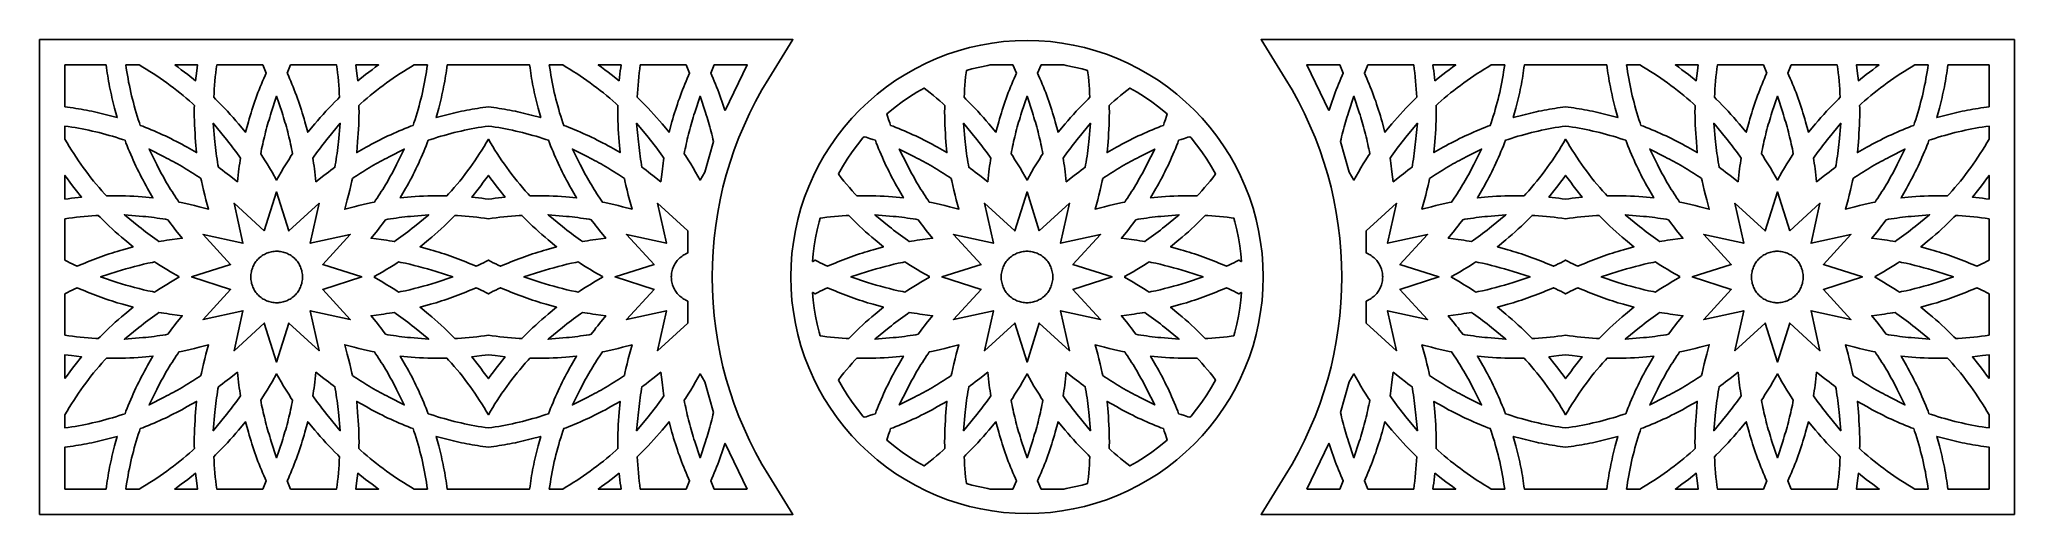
# Model space of a CAD drawing. Extents: x -233 to 233, y -56 to 56.
import ezdxf

# ---------------------------------------------------------------- set-up
doc = ezdxf.new("R2010")
doc.units = 0
doc.header["$MEASUREMENT"] = 0
doc.layers.add('LAYER_1', color=18, linetype='CONTINUOUS')

msp = doc.modelspace()

# ---------------------------------------------------------------- linework, layer by layer
at = {"layer": 'LAYER_1'}
for points in [[(-66.07, -56), (-55.27, -56), (-60.97, -46.83, -0.285719), (-60.97, 46.83), (-55.27, 56), (-66.07, 56), (-233.19, 56), (-233.19, -56)], [(66.07, 56), (55.27, 56), (60.97, 46.83, -0.285719), (60.97, -46.83), (55.27, -56), (66.07, -56), (233.19, -56), (233.19, 56)], [(55.78, 0, 0.414214), (0, 55.78, 0.414214), (-55.78, 0, 0.414214), (0, -55.78, 0.414214)]]:
    msp.add_lwpolyline(points, format="xyb", close=True, dxfattribs=at)
for points in [[(-227.19, 40.11), (-226.55, 40.04), (-225.91, 39.96), (-225.27, 39.87), (-224.63, 39.77), (-223.99, 39.67), (-223.36, 39.57), (-222.72, 39.45), (-222.09, 39.34), (-221.46, 39.21), (-220.83, 39.08), (-220.2, 38.95), (-219.57, 38.81), (-218.95, 38.66), (-218.32, 38.51), (-217.7, 38.36), (-217.08, 38.2), (-214.85, 37.61), (-215.45, 39.84), (-215.61, 40.47), (-215.77, 41.09), (-215.93, 41.72), (-216.08, 42.35), (-216.22, 42.98), (-216.36, 43.61), (-216.5, 44.24), (-216.63, 44.88), (-216.75, 45.51), (-216.87, 46.15), (-216.98, 46.79), (-217.08, 47.43), (-217.19, 48.07), (-217.28, 48.71), (-217.37, 49.35), (-217.45, 50), (-227.19, 50)], [(-212.69, 49.24), (-212.56, 48.42), (-212.43, 47.6), (-212.29, 46.79), (-212.14, 45.97), (-211.97, 45.16), (-211.8, 44.35), (-211.63, 43.54), (-211.44, 42.73), (-211.24, 41.93), (-211.03, 41.13), (-210.82, 40.33), (-210.6, 39.53), (-210.36, 38.73), (-210.12, 37.94), (-209.87, 37.15), (-209.61, 36.36), (-209.41, 35.76), (-208.82, 35.54), (-208.15, 35.28), (-207.47, 35.01), (-206.8, 34.73), (-206.13, 34.45), (-205.46, 34.16), (-204.79, 33.86), (-204.13, 33.56), (-203.47, 33.26), (-202.82, 32.94), (-202.16, 32.63), (-201.51, 32.3), (-200.86, 31.97), (-200.22, 31.63), (-199.58, 31.29), (-198.94, 30.94), (-198.3, 30.59), (-196.09, 29.34), (-196.32, 31.87), (-196.4, 32.87), (-196.47, 33.87), (-196.53, 34.87), (-196.57, 35.87), (-196.61, 36.87), (-196.63, 37.87), (-196.63, 38.87), (-196.63, 39.87), (-196.62, 40.48), (-197.07, 40.88), (-197.8, 41.53), (-198.54, 42.16), (-199.28, 42.79), (-200.03, 43.41), (-200.79, 44.01), (-201.56, 44.61), (-202.34, 45.2), (-203.12, 45.77), (-203.91, 46.34), (-204.71, 46.89), (-205.52, 47.44), (-206.33, 47.97), (-207.15, 48.49), (-207.98, 49.01), (-208.81, 49.51), (-209.65, 50), (-212.8, 50)], [(-201.25, 50), (-200.48, 49.45), (-199.71, 48.88), (-198.95, 48.31), (-198.19, 47.73), (-196.33, 46.27), (-196.04, 48.62), (-195.96, 49.31), (-195.86, 50)], [(-191.34, 50), (-191.47, 49.06), (-191.58, 48.12), (-191.68, 47.17), (-191.77, 46.22), (-191.85, 45.27), (-191.92, 44.31), (-191.98, 43.35), (-192.03, 42.39), (-191.6, 41.96), (-190.89, 41.26), (-190.19, 40.55), (-189.49, 39.82), (-188.81, 39.09), (-188.13, 38.36), (-187.47, 37.61), (-186.81, 36.85), (-186.17, 36.09), (-184.54, 34.14), (-183.86, 36.59), (-183.66, 37.29), (-183.45, 37.98), (-183.24, 38.68), (-183.03, 39.37), (-182.81, 40.06), (-182.58, 40.75), (-182.34, 41.43), (-182.1, 42.12), (-181.85, 42.8), (-181.6, 43.48), (-181.34, 44.16), (-181.07, 44.83), (-180.8, 45.5), (-180.52, 46.17), (-180.23, 46.84), (-179.94, 47.5), (-179.69, 48.08), (-180.49, 50)], [(-174.69, 48.08), (-174.43, 47.5), (-174.14, 46.84), (-173.86, 46.17), (-173.58, 45.5), (-173.31, 44.83), (-173.04, 44.16), (-172.78, 43.48), (-172.53, 42.8), (-172.28, 42.12), (-172.04, 41.43), (-171.8, 40.75), (-171.57, 40.06), (-171.35, 39.37), (-171.13, 38.68), (-170.92, 37.98), (-170.72, 37.29), (-170.52, 36.59), (-169.84, 34.14), (-168.21, 36.09), (-167.56, 36.85), (-166.91, 37.61), (-166.24, 38.36), (-165.57, 39.09), (-164.88, 39.82), (-164.19, 40.55), (-163.49, 41.26), (-162.78, 41.96), (-162.34, 42.39), (-162.4, 43.35), (-162.46, 44.31), (-162.53, 45.27), (-162.61, 46.22), (-162.7, 47.17), (-162.8, 48.12), (-162.91, 49.06), (-163.04, 50), (-173.88, 50)], [(-158.51, 50), (-158.42, 49.31), (-158.33, 48.62), (-158.05, 46.27), (-156.19, 47.73), (-155.43, 48.31), (-154.67, 48.88), (-153.9, 49.45), (-153.12, 50)], [(-144.73, 50), (-145.57, 49.51), (-146.4, 49.01), (-147.23, 48.49), (-148.05, 47.97), (-148.86, 47.44), (-149.67, 46.89), (-150.46, 46.34), (-151.25, 45.77), (-152.04, 45.2), (-152.81, 44.61), (-153.58, 44.01), (-154.34, 43.41), (-155.1, 42.79), (-155.84, 42.16), (-156.58, 41.53), (-157.3, 40.88), (-157.76, 40.48), (-157.75, 39.87), (-157.74, 38.87), (-157.75, 37.87), (-157.77, 36.87), (-157.8, 35.87), (-157.85, 34.87), (-157.91, 33.87), (-157.98, 32.87), (-158.06, 31.87), (-158.29, 29.34), (-156.07, 30.59), (-155.44, 30.94), (-154.8, 31.29), (-154.16, 31.63), (-153.51, 31.97), (-152.87, 32.3), (-152.21, 32.63), (-151.56, 32.94), (-150.9, 33.26), (-150.24, 33.56), (-149.58, 33.86), (-148.92, 34.16), (-148.25, 34.45), (-147.58, 34.73), (-146.91, 35.01), (-146.23, 35.28), (-145.55, 35.54), (-144.96, 35.76), (-144.76, 36.36), (-144.5, 37.15), (-144.25, 37.94), (-144.01, 38.73), (-143.78, 39.53), (-143.56, 40.33), (-143.34, 41.13), (-143.14, 41.93), (-142.94, 42.73), (-142.75, 43.54), (-142.57, 44.35), (-142.4, 45.16), (-142.24, 45.97), (-142.09, 46.79), (-141.95, 47.6), (-141.81, 48.42), (-141.69, 49.24), (-141.58, 50)], [(-136.93, 50), (-137.01, 49.35), (-137.1, 48.71), (-137.19, 48.07), (-137.29, 47.43), (-137.4, 46.79), (-137.51, 46.15), (-137.63, 45.51), (-137.75, 44.88), (-137.88, 44.24), (-138.01, 43.61), (-138.15, 42.98), (-138.3, 42.35), (-138.45, 41.72), (-138.6, 41.09), (-138.76, 40.47), (-138.93, 39.84), (-139.53, 37.61), (-137.3, 38.2), (-136.68, 38.36), (-136.05, 38.51), (-135.43, 38.66), (-134.8, 38.81), (-134.18, 38.95), (-133.55, 39.08), (-132.92, 39.21), (-132.29, 39.34), (-131.65, 39.45), (-131.02, 39.57), (-130.38, 39.67), (-129.75, 39.77), (-129.11, 39.87), (-128.47, 39.96), (-127.83, 40.04), (-127.19, 40.11), (-126.54, 40.04), (-125.9, 39.96), (-125.26, 39.87), (-124.62, 39.77), (-123.99, 39.67), (-123.35, 39.57), (-122.72, 39.45), (-122.09, 39.34), (-121.46, 39.21), (-120.82, 39.08), (-120.2, 38.95), (-119.57, 38.81), (-118.94, 38.66), (-118.32, 38.51), (-117.69, 38.36), (-117.07, 38.2), (-114.84, 37.61), (-115.44, 39.84), (-115.61, 40.47), (-115.77, 41.09), (-115.92, 41.72), (-116.07, 42.35), (-116.22, 42.98), (-116.36, 43.61), (-116.49, 44.24), (-116.62, 44.88), (-116.74, 45.51), (-116.86, 46.15), (-116.97, 46.79), (-117.08, 47.43), (-117.18, 48.07), (-117.28, 48.71), (-117.36, 49.35), (-117.45, 50), (-127.19, 50)], [(-112.68, 49.24), (-112.56, 48.42), (-112.43, 47.6), (-112.28, 46.79), (-112.13, 45.97), (-111.97, 45.16), (-111.8, 44.35), (-111.62, 43.54), (-111.43, 42.73), (-111.24, 41.93), (-111.03, 41.13), (-110.82, 40.33), (-110.59, 39.53), (-110.36, 38.73), (-110.12, 37.94), (-109.87, 37.15), (-109.61, 36.36), (-109.41, 35.76), (-108.82, 35.54), (-108.14, 35.28), (-107.47, 35.01), (-106.79, 34.73), (-106.12, 34.45), (-105.46, 34.16), (-104.79, 33.86), (-104.13, 33.56), (-103.47, 33.26), (-102.81, 32.94), (-102.16, 32.63), (-101.51, 32.3), (-100.86, 31.97), (-100.21, 31.63), (-99.57, 31.29), (-98.93, 30.94), (-98.3, 30.59), (-96.09, 29.34), (-96.31, 31.87), (-96.4, 32.87), (-96.47, 33.87), (-96.52, 34.87), (-96.57, 35.87), (-96.6, 36.87), (-96.62, 37.87), (-96.63, 38.87), (-96.62, 39.87), (-96.62, 40.48), (-97.07, 40.88), (-97.8, 41.53), (-98.53, 42.16), (-99.28, 42.79), (-100.03, 43.41), (-100.79, 44.01), (-101.56, 44.61), (-102.33, 45.2), (-103.12, 45.77), (-103.91, 46.34), (-104.71, 46.89), (-105.51, 47.44), (-106.32, 47.97), (-107.14, 48.49), (-107.97, 49.01), (-108.8, 49.51), (-109.64, 50), (-112.8, 50)], [(-100.47, 49.45), (-99.7, 48.88), (-98.94, 48.31), (-98.19, 47.73), (-96.33, 46.27), (-96.04, 48.62), (-95.95, 49.31), (-95.86, 50), (-101.25, 50)], [(-91.46, 49.06), (-91.57, 48.12), (-91.68, 47.17), (-91.77, 46.22), (-91.85, 45.27), (-91.92, 44.31), (-91.98, 43.35), (-92.03, 42.39), (-91.6, 41.96), (-90.88, 41.26), (-90.18, 40.55), (-89.49, 39.82), (-88.8, 39.09), (-88.13, 38.36), (-87.46, 37.61), (-86.81, 36.85), (-86.16, 36.09), (-84.53, 34.14), (-83.85, 36.59), (-83.65, 37.29), (-83.45, 37.98), (-83.24, 38.68), (-83.02, 39.37), (-82.8, 40.06), (-82.57, 40.75), (-82.34, 41.43), (-82.09, 42.12), (-81.85, 42.8), (-81.59, 43.48), (-81.33, 44.16), (-81.07, 44.83), (-80.79, 45.5), (-80.51, 46.17), (-80.23, 46.84), (-79.94, 47.5), (-79.68, 48.08), (-80.49, 50), (-91.34, 50)], [(-71.31, 39.25), (-71.35, 39.37), (-71.57, 40.06), (-71.8, 40.75), (-72.03, 41.43), (-72.28, 42.12), (-72.52, 42.8), (-72.78, 43.48), (-73.04, 44.16), (-73.3, 44.83), (-73.58, 45.5), (-73.86, 46.17), (-74.14, 46.84), (-74.43, 47.5), (-74.69, 48.08), (-73.88, 50), (-66.07, 50)], [(-2.5, 48.08), (-2.75, 47.5), (-3.05, 46.84), (-3.33, 46.17), (-3.61, 45.5), (-3.88, 44.83), (-4.15, 44.16), (-4.41, 43.48), (-4.66, 42.8), (-4.91, 42.12), (-5.15, 41.43), (-5.39, 40.75), (-5.62, 40.06), (-5.84, 39.37), (-6.06, 38.68), (-6.27, 37.98), (-6.47, 37.29), (-6.67, 36.59), (-7.35, 34.14), (-8.98, 36.09), (-9.62, 36.85), (-10.28, 37.61), (-10.95, 38.36), (-11.62, 39.09), (-12.3, 39.82), (-13, 40.55), (-13.7, 41.26), (-14.41, 41.96), (-14.84, 42.39), (-14.79, 43.35), (-14.73, 44.31), (-14.66, 45.27), (-14.58, 46.22), (-14.49, 47.17), (-14.39, 48.12), (-14.32, 48.68), (-13.02, 49.06), (-11.12, 49.52), (-9.24, 49.91), (-8.69, 50), (-3.31, 50)], [(8.69, 50), (9.24, 49.91), (11.12, 49.52), (13.02, 49.06), (14.32, 48.68), (14.39, 48.12), (14.49, 47.17), (14.58, 46.22), (14.66, 45.27), (14.73, 44.31), (14.79, 43.35), (14.84, 42.39), (14.41, 41.96), (13.7, 41.26), (13, 40.55), (12.3, 39.82), (11.62, 39.09), (10.95, 38.36), (10.28, 37.61), (9.62, 36.85), (8.98, 36.09), (7.35, 34.14), (6.67, 36.59), (6.47, 37.29), (6.27, 37.98), (6.06, 38.68), (5.84, 39.37), (5.62, 40.06), (5.39, 40.75), (5.15, 41.43), (4.91, 42.12), (4.66, 42.8), (4.41, 43.48), (4.15, 44.16), (3.88, 44.83), (3.61, 45.5), (3.33, 46.17), (3.05, 46.84), (2.75, 47.5), (2.5, 48.08), (3.31, 50)], [(71.31, 39.25), (71.35, 39.37), (71.57, 40.06), (71.8, 40.75), (72.03, 41.43), (72.28, 42.12), (72.52, 42.8), (72.78, 43.48), (73.04, 44.16), (73.3, 44.83), (73.58, 45.5), (73.86, 46.17), (74.14, 46.84), (74.43, 47.5), (74.69, 48.08), (73.88, 50), (66.07, 50)], [(91.46, 49.06), (91.57, 48.12), (91.68, 47.17), (91.77, 46.22), (91.85, 45.27), (91.92, 44.31), (91.98, 43.35), (92.03, 42.39), (91.6, 41.96), (90.88, 41.26), (90.18, 40.55), (89.49, 39.82), (88.8, 39.09), (88.13, 38.36), (87.46, 37.61), (86.81, 36.85), (86.16, 36.09), (84.53, 34.14), (83.85, 36.59), (83.65, 37.29), (83.45, 37.98), (83.24, 38.68), (83.02, 39.37), (82.8, 40.06), (82.57, 40.75), (82.34, 41.43), (82.09, 42.12), (81.85, 42.8), (81.59, 43.48), (81.33, 44.16), (81.07, 44.83), (80.79, 45.5), (80.51, 46.17), (80.23, 46.84), (79.94, 47.5), (79.68, 48.08), (80.49, 50), (91.34, 50)], [(100.47, 49.45), (99.7, 48.88), (98.94, 48.31), (98.19, 47.73), (96.33, 46.27), (96.04, 48.62), (95.95, 49.31), (95.86, 50), (101.25, 50)], [(112.68, 49.24), (112.56, 48.42), (112.43, 47.6), (112.28, 46.79), (112.13, 45.97), (111.97, 45.16), (111.8, 44.35), (111.62, 43.54), (111.43, 42.73), (111.24, 41.93), (111.03, 41.13), (110.82, 40.33), (110.59, 39.53), (110.36, 38.73), (110.12, 37.94), (109.87, 37.15), (109.61, 36.36), (109.41, 35.76), (108.82, 35.54), (108.14, 35.28), (107.47, 35.01), (106.79, 34.73), (106.12, 34.45), (105.46, 34.16), (104.79, 33.86), (104.13, 33.56), (103.47, 33.26), (102.81, 32.94), (102.16, 32.63), (101.51, 32.3), (100.86, 31.97), (100.21, 31.63), (99.57, 31.29), (98.93, 30.94), (98.3, 30.59), (96.09, 29.34), (96.31, 31.87), (96.4, 32.87), (96.47, 33.87), (96.52, 34.87), (96.57, 35.87), (96.6, 36.87), (96.62, 37.87), (96.63, 38.87), (96.62, 39.87), (96.62, 40.48), (97.07, 40.88), (97.8, 41.53), (98.53, 42.16), (99.28, 42.79), (100.03, 43.41), (100.79, 44.01), (101.56, 44.61), (102.33, 45.2), (103.12, 45.77), (103.91, 46.34), (104.71, 46.89), (105.51, 47.44), (106.32, 47.97), (107.14, 48.49), (107.97, 49.01), (108.8, 49.51), (109.64, 50), (112.8, 50)], [(136.93, 50), (137.01, 49.35), (137.1, 48.71), (137.19, 48.07), (137.29, 47.43), (137.4, 46.79), (137.51, 46.15), (137.63, 45.51), (137.75, 44.88), (137.88, 44.24), (138.01, 43.61), (138.15, 42.98), (138.3, 42.35), (138.45, 41.72), (138.6, 41.09), (138.76, 40.47), (138.93, 39.84), (139.53, 37.61), (137.3, 38.2), (136.68, 38.36), (136.05, 38.51), (135.43, 38.66), (134.8, 38.81), (134.18, 38.95), (133.55, 39.08), (132.92, 39.21), (132.29, 39.34), (131.65, 39.45), (131.02, 39.57), (130.38, 39.67), (129.75, 39.77), (129.11, 39.87), (128.47, 39.96), (127.83, 40.04), (127.19, 40.11), (126.54, 40.04), (125.9, 39.96), (125.26, 39.87), (124.62, 39.77), (123.99, 39.67), (123.35, 39.57), (122.72, 39.45), (122.09, 39.34), (121.46, 39.21), (120.82, 39.08), (120.2, 38.95), (119.57, 38.81), (118.94, 38.66), (118.32, 38.51), (117.69, 38.36), (117.07, 38.2), (114.84, 37.61), (115.44, 39.84), (115.61, 40.47), (115.77, 41.09), (115.92, 41.72), (116.07, 42.35), (116.22, 42.98), (116.36, 43.61), (116.49, 44.24), (116.62, 44.88), (116.74, 45.51), (116.86, 46.15), (116.97, 46.79), (117.08, 47.43), (117.18, 48.07), (117.28, 48.71), (117.36, 49.35), (117.45, 50), (127.19, 50)], [(144.73, 50), (145.57, 49.51), (146.4, 49.01), (147.23, 48.49), (148.05, 47.97), (148.86, 47.44), (149.67, 46.89), (150.46, 46.34), (151.25, 45.77), (152.04, 45.2), (152.81, 44.61), (153.58, 44.01), (154.34, 43.41), (155.1, 42.79), (155.84, 42.16), (156.58, 41.53), (157.3, 40.88), (157.76, 40.48), (157.75, 39.87), (157.74, 38.87), (157.75, 37.87), (157.77, 36.87), (157.8, 35.87), (157.85, 34.87), (157.91, 33.87), (157.98, 32.87), (158.06, 31.87), (158.29, 29.34), (156.07, 30.59), (155.44, 30.94), (154.8, 31.29), (154.16, 31.63), (153.51, 31.97), (152.87, 32.3), (152.21, 32.63), (151.56, 32.94), (150.9, 33.26), (150.24, 33.56), (149.58, 33.86), (148.92, 34.16), (148.25, 34.45), (147.58, 34.73), (146.91, 35.01), (146.23, 35.28), (145.55, 35.54), (144.96, 35.76), (144.76, 36.36), (144.5, 37.15), (144.25, 37.94), (144.01, 38.73), (143.78, 39.53), (143.56, 40.33), (143.34, 41.13), (143.14, 41.93), (142.94, 42.73), (142.75, 43.54), (142.57, 44.35), (142.4, 45.16), (142.24, 45.97), (142.09, 46.79), (141.95, 47.6), (141.81, 48.42), (141.69, 49.24), (141.58, 50)], [(158.51, 50), (158.42, 49.31), (158.33, 48.62), (158.05, 46.27), (156.19, 47.73), (155.43, 48.31), (154.67, 48.88), (153.9, 49.45), (153.12, 50)], [(174.69, 48.08), (174.43, 47.5), (174.14, 46.84), (173.86, 46.17), (173.58, 45.5), (173.31, 44.83), (173.04, 44.16), (172.78, 43.48), (172.53, 42.8), (172.28, 42.12), (172.04, 41.43), (171.8, 40.75), (171.57, 40.06), (171.35, 39.37), (171.13, 38.68), (170.92, 37.98), (170.72, 37.29), (170.52, 36.59), (169.84, 34.14), (168.21, 36.09), (167.56, 36.85), (166.91, 37.61), (166.24, 38.36), (165.57, 39.09), (164.88, 39.82), (164.19, 40.55), (163.49, 41.26), (162.78, 41.96), (162.34, 42.39), (162.4, 43.35), (162.46, 44.31), (162.53, 45.27), (162.61, 46.22), (162.7, 47.17), (162.8, 48.12), (162.91, 49.06), (163.04, 50), (173.88, 50)], [(191.34, 50), (191.47, 49.06), (191.58, 48.12), (191.68, 47.17), (191.77, 46.22), (191.85, 45.27), (191.92, 44.31), (191.98, 43.35), (192.03, 42.39), (191.6, 41.96), (190.89, 41.26), (190.19, 40.55), (189.49, 39.82), (188.81, 39.09), (188.13, 38.36), (187.47, 37.61), (186.81, 36.85), (186.17, 36.09), (184.54, 34.14), (183.86, 36.59), (183.66, 37.29), (183.45, 37.98), (183.24, 38.68), (183.03, 39.37), (182.81, 40.06), (182.58, 40.75), (182.34, 41.43), (182.1, 42.12), (181.85, 42.8), (181.6, 43.48), (181.34, 44.16), (181.07, 44.83), (180.8, 45.5), (180.52, 46.17), (180.23, 46.84), (179.94, 47.5), (179.69, 48.08), (180.49, 50)], [(201.25, 50), (200.48, 49.45), (199.71, 48.88), (198.95, 48.31), (198.19, 47.73), (196.33, 46.27), (196.04, 48.62), (195.96, 49.31), (195.86, 50)], [(212.69, 49.24), (212.56, 48.42), (212.43, 47.6), (212.29, 46.79), (212.14, 45.97), (211.97, 45.16), (211.8, 44.35), (211.63, 43.54), (211.44, 42.73), (211.24, 41.93), (211.03, 41.13), (210.82, 40.33), (210.6, 39.53), (210.36, 38.73), (210.12, 37.94), (209.87, 37.15), (209.61, 36.36), (209.41, 35.76), (208.82, 35.54), (208.15, 35.28), (207.47, 35.01), (206.8, 34.73), (206.13, 34.45), (205.46, 34.16), (204.79, 33.86), (204.13, 33.56), (203.47, 33.26), (202.82, 32.94), (202.16, 32.63), (201.51, 32.3), (200.86, 31.97), (200.22, 31.63), (199.58, 31.29), (198.94, 30.94), (198.3, 30.59), (196.09, 29.34), (196.32, 31.87), (196.4, 32.87), (196.47, 33.87), (196.53, 34.87), (196.57, 35.87), (196.61, 36.87), (196.63, 37.87), (196.63, 38.87), (196.63, 39.87), (196.62, 40.48), (197.07, 40.88), (197.8, 41.53), (198.54, 42.16), (199.28, 42.79), (200.03, 43.41), (200.79, 44.01), (201.56, 44.61), (202.34, 45.2), (203.12, 45.77), (203.91, 46.34), (204.71, 46.89), (205.52, 47.44), (206.33, 47.97), (207.15, 48.49), (207.98, 49.01), (208.81, 49.51), (209.65, 50), (212.8, 50)], [(227.19, 40.11), (226.55, 40.04), (225.91, 39.96), (225.27, 39.87), (224.63, 39.77), (223.99, 39.67), (223.36, 39.57), (222.72, 39.45), (222.09, 39.34), (221.46, 39.21), (220.83, 39.08), (220.2, 38.95), (219.57, 38.81), (218.95, 38.66), (218.32, 38.51), (217.7, 38.36), (217.08, 38.2), (214.85, 37.61), (215.45, 39.84), (215.61, 40.47), (215.77, 41.09), (215.93, 41.72), (216.08, 42.35), (216.22, 42.98), (216.36, 43.61), (216.5, 44.24), (216.63, 44.88), (216.75, 45.51), (216.87, 46.15), (216.98, 46.79), (217.08, 47.43), (217.19, 48.07), (217.28, 48.71), (217.37, 49.35), (217.45, 50), (227.19, 50)], [(-178.46, 38.78), (-178.64, 38.22), (-178.82, 37.65), (-178.99, 37.09), (-179.16, 36.52), (-179.33, 35.95), (-179.49, 35.38), (-179.64, 34.81), (-179.79, 34.24), (-179.94, 33.66), (-180.08, 33.09), (-180.22, 32.51), (-180.35, 31.94), (-180.48, 31.36), (-180.61, 30.78), (-180.73, 30.2), (-180.84, 29.62), (-180.94, 29.08), (-180.65, 28.63), (-180.03, 27.67), (-179.43, 26.7), (-178.84, 25.72), (-178.26, 24.73), (-177.19, 22.86), (-176.12, 24.73), (-175.54, 25.72), (-174.95, 26.7), (-174.35, 27.67), (-173.73, 28.63), (-173.43, 29.08), (-173.54, 29.62), (-173.65, 30.2), (-173.77, 30.78), (-173.89, 31.36), (-174.02, 31.94), (-174.16, 32.51), (-174.29, 33.09), (-174.44, 33.66), (-174.58, 34.24), (-174.73, 34.81), (-174.89, 35.38), (-175.05, 35.95), (-175.22, 36.52), (-175.39, 37.09), (-175.56, 37.65), (-175.74, 38.22), (-175.92, 38.78), (-177.19, 42.63)], [(-76.11, 24.74), (-76.11, 24.73), (-77.19, 22.86), (-78.26, 24.73), (-78.83, 25.72), (-79.42, 26.7), (-80.03, 27.67), (-80.65, 28.63), (-80.94, 29.08), (-80.84, 29.62), (-80.72, 30.2), (-80.6, 30.78), (-80.48, 31.36), (-80.35, 31.94), (-80.22, 32.51), (-80.08, 33.09), (-79.94, 33.66), (-79.79, 34.24), (-79.64, 34.81), (-79.48, 35.38), (-79.32, 35.95), (-79.16, 36.52), (-78.99, 37.09), (-78.82, 37.65), (-78.64, 38.22), (-78.45, 38.78), (-77.19, 42.63), (-75.92, 38.78), (-75.74, 38.22), (-75.56, 37.65), (-75.38, 37.09), (-75.21, 36.52), (-75.05, 35.95), (-74.89, 35.38), (-74.73, 34.81), (-74.58, 34.24), (-74.43, 33.66), (-74.29, 33.09), (-74.15, 32.51), (-74.02, 31.96)], [(-23.61, 44.01), (-22.85, 43.41), (-22.09, 42.79), (-21.35, 42.16), (-20.61, 41.53), (-19.88, 40.88), (-19.43, 40.48), (-19.44, 39.87), (-19.45, 38.87), (-19.44, 37.87), (-19.42, 36.87), (-19.39, 35.87), (-19.34, 34.87), (-19.28, 33.87), (-19.21, 32.87), (-19.13, 31.87), (-18.9, 29.34), (-21.11, 30.59), (-21.75, 30.94), (-22.39, 31.29), (-23.03, 31.63), (-23.68, 31.97), (-24.32, 32.3), (-24.97, 32.63), (-25.63, 32.94), (-26.28, 33.26), (-26.94, 33.56), (-27.61, 33.86), (-28.27, 34.16), (-28.94, 34.45), (-29.61, 34.73), (-30.28, 35.01), (-30.96, 35.28), (-31.64, 35.54), (-32.22, 35.76), (-32.42, 36.36), (-32.68, 37.15), (-32.93, 37.94), (-33.1, 38.47), (-32.8, 38.74), (-31.17, 40.06), (-29.49, 41.31), (-27.77, 42.48), (-26.01, 43.58), (-24.31, 44.56)], [(1.27, 38.78), (1.45, 38.22), (1.63, 37.65), (1.8, 37.09), (1.97, 36.52), (2.14, 35.95), (2.3, 35.38), (2.45, 34.81), (2.61, 34.24), (2.75, 33.66), (2.89, 33.09), (3.03, 32.51), (3.17, 31.94), (3.29, 31.36), (3.42, 30.78), (3.54, 30.2), (3.65, 29.62), (3.76, 29.08), (3.46, 28.63), (2.84, 27.67), (2.24, 26.7), (1.65, 25.72), (1.07, 24.73), (0, 22.86), (-1.07, 24.73), (-1.65, 25.72), (-2.24, 26.7), (-2.84, 27.67), (-3.46, 28.63), (-3.76, 29.08), (-3.65, 29.62), (-3.54, 30.2), (-3.42, 30.78), (-3.29, 31.36), (-3.17, 31.94), (-3.03, 32.51), (-2.89, 33.09), (-2.75, 33.66), (-2.61, 34.24), (-2.45, 34.81), (-2.3, 35.38), (-2.14, 35.95), (-1.97, 36.52), (-1.8, 37.09), (-1.63, 37.65), (-1.45, 38.22), (-1.27, 38.78), (0, 42.63)], [(26.01, 43.58), (27.77, 42.48), (29.49, 41.31), (31.17, 40.06), (32.8, 38.74), (33.1, 38.47), (32.93, 37.94), (32.68, 37.15), (32.42, 36.36), (32.22, 35.76), (31.64, 35.54), (30.96, 35.28), (30.28, 35.01), (29.61, 34.73), (28.94, 34.45), (28.27, 34.16), (27.61, 33.86), (26.94, 33.56), (26.28, 33.26), (25.63, 32.94), (24.97, 32.63), (24.32, 32.3), (23.68, 31.97), (23.03, 31.63), (22.39, 31.29), (21.75, 30.94), (21.11, 30.59), (18.9, 29.34), (19.13, 31.87), (19.21, 32.87), (19.28, 33.87), (19.34, 34.87), (19.39, 35.87), (19.42, 36.87), (19.44, 37.87), (19.45, 38.87), (19.44, 39.87), (19.43, 40.48), (19.88, 40.88), (20.61, 41.53), (21.35, 42.16), (22.09, 42.79), (22.85, 43.41), (23.61, 44.01), (24.31, 44.56)], [(76.11, 24.74), (76.11, 24.73), (77.19, 22.86), (78.26, 24.73), (78.83, 25.72), (79.42, 26.7), (80.03, 27.67), (80.65, 28.63), (80.94, 29.08), (80.84, 29.62), (80.72, 30.2), (80.6, 30.78), (80.48, 31.36), (80.35, 31.94), (80.22, 32.51), (80.08, 33.09), (79.94, 33.66), (79.79, 34.24), (79.64, 34.81), (79.48, 35.38), (79.32, 35.95), (79.16, 36.52), (78.99, 37.09), (78.82, 37.65), (78.64, 38.22), (78.45, 38.78), (77.19, 42.63), (75.92, 38.78), (75.74, 38.22), (75.56, 37.65), (75.38, 37.09), (75.21, 36.52), (75.05, 35.95), (74.89, 35.38), (74.73, 34.81), (74.58, 34.24), (74.43, 33.66), (74.29, 33.09), (74.15, 32.51), (74.02, 31.96)], [(178.46, 38.78), (178.64, 38.22), (178.82, 37.65), (178.99, 37.09), (179.16, 36.52), (179.33, 35.95), (179.49, 35.38), (179.64, 34.81), (179.79, 34.24), (179.94, 33.66), (180.08, 33.09), (180.22, 32.51), (180.35, 31.94), (180.48, 31.36), (180.61, 30.78), (180.73, 30.2), (180.84, 29.62), (180.94, 29.08), (180.65, 28.63), (180.03, 27.67), (179.43, 26.7), (178.84, 25.72), (178.26, 24.73), (177.19, 22.86), (176.12, 24.73), (175.54, 25.72), (174.95, 26.7), (174.35, 27.67), (173.73, 28.63), (173.43, 29.08), (173.54, 29.62), (173.65, 30.2), (173.77, 30.78), (173.89, 31.36), (174.02, 31.94), (174.16, 32.51), (174.29, 33.09), (174.44, 33.66), (174.58, 34.24), (174.73, 34.81), (174.89, 35.38), (175.05, 35.95), (175.22, 36.52), (175.39, 37.09), (175.56, 37.65), (175.74, 38.22), (175.92, 38.78), (177.19, 42.63)], [(-227.19, 32.5), (-226.69, 31.64), (-226.17, 30.78), (-225.64, 29.93), (-225.11, 29.09), (-224.56, 28.26), (-224, 27.43), (-223.43, 26.61), (-222.85, 25.8), (-222.25, 25), (-221.65, 24.2), (-221.04, 23.42), (-220.41, 22.64), (-219.78, 21.87), (-219.13, 21.1), (-218.48, 20.35), (-217.81, 19.61), (-217.4, 19.16), (-216.8, 19.17), (-215.82, 19.18), (-214.83, 19.17), (-213.84, 19.15), (-212.86, 19.12), (-211.87, 19.08), (-210.89, 19.03), (-209.9, 18.96), (-208.92, 18.89), (-206.39, 18.67), (-207.65, 20.88), (-208.02, 21.53), (-208.38, 22.19), (-208.73, 22.84), (-209.08, 23.5), (-209.42, 24.16), (-209.76, 24.83), (-210.09, 25.5), (-210.41, 26.17), (-210.73, 26.85), (-211.04, 27.52), (-211.34, 28.2), (-211.64, 28.89), (-211.93, 29.57), (-212.22, 30.26), (-212.5, 30.96), (-212.77, 31.65), (-213, 32.24), (-213.59, 32.44), (-214.37, 32.69), (-215.16, 32.94), (-215.95, 33.18), (-216.74, 33.41), (-217.53, 33.63), (-218.33, 33.84), (-219.12, 34.05), (-219.92, 34.24), (-220.73, 34.43), (-221.53, 34.6), (-222.34, 34.77), (-223.14, 34.93), (-223.95, 35.08), (-224.77, 35.22), (-225.58, 35.35), (-226.39, 35.47), (-227.19, 35.59)], [(-191.77, 31.91), (-191.7, 31.22), (-191.62, 30.53), (-191.54, 29.84), (-191.46, 29.16), (-191.36, 28.47), (-191.26, 27.79), (-191.15, 27.1), (-191.04, 26.42), (-190.95, 25.88), (-190.51, 25.56), (-189.96, 25.16), (-189.42, 24.75), (-188.87, 24.33), (-188.34, 23.91), (-186.47, 22.45), (-186.19, 24.81), (-186.1, 25.48), (-186.01, 26.16), (-185.92, 26.84), (-185.82, 27.51), (-185.73, 28.05), (-186.05, 28.49), (-186.45, 29.05), (-186.86, 29.61), (-187.27, 30.17), (-187.69, 30.72), (-188.11, 31.27), (-188.54, 31.81), (-188.97, 32.35), (-189.41, 32.89), (-192.18, 36.25)], [(-164.97, 32.89), (-165.4, 32.35), (-165.84, 31.81), (-166.27, 31.27), (-166.69, 30.72), (-167.11, 30.17), (-167.52, 29.61), (-167.93, 29.05), (-168.33, 28.49), (-168.64, 28.05), (-168.56, 27.51), (-168.46, 26.84), (-168.36, 26.16), (-168.27, 25.48), (-168.19, 24.81), (-167.91, 22.45), (-166.04, 23.91), (-165.5, 24.33), (-164.96, 24.75), (-164.41, 25.16), (-163.87, 25.56), (-163.43, 25.88), (-163.34, 26.42), (-163.22, 27.1), (-163.12, 27.79), (-163.02, 28.47), (-162.92, 29.16), (-162.83, 29.84), (-162.75, 30.53), (-162.68, 31.22), (-162.61, 31.91), (-162.19, 36.25)], [(-127.98, 35.47), (-128.8, 35.35), (-129.61, 35.22), (-130.42, 35.08), (-131.23, 34.93), (-132.04, 34.77), (-132.85, 34.6), (-133.65, 34.43), (-134.45, 34.24), (-135.25, 34.05), (-136.05, 33.84), (-136.85, 33.63), (-137.64, 33.41), (-138.43, 33.18), (-139.22, 32.94), (-140, 32.69), (-140.79, 32.44), (-141.38, 32.24), (-141.61, 31.65), (-141.88, 30.96), (-142.16, 30.26), (-142.45, 29.57), (-142.74, 28.89), (-143.04, 28.2), (-143.34, 27.52), (-143.65, 26.85), (-143.97, 26.17), (-144.29, 25.5), (-144.62, 24.83), (-144.96, 24.16), (-145.3, 23.5), (-145.65, 22.84), (-146, 22.19), (-146.36, 21.53), (-146.73, 20.88), (-147.99, 18.67), (-145.45, 18.89), (-144.47, 18.96), (-143.49, 19.03), (-142.5, 19.08), (-141.52, 19.12), (-140.53, 19.15), (-139.55, 19.17), (-138.56, 19.18), (-137.57, 19.17), (-136.97, 19.16), (-136.57, 19.61), (-135.9, 20.35), (-135.25, 21.1), (-134.6, 21.87), (-133.97, 22.64), (-133.34, 23.42), (-132.73, 24.2), (-132.12, 25), (-131.53, 25.8), (-130.95, 26.61), (-130.38, 27.43), (-129.82, 28.26), (-129.27, 29.09), (-128.73, 29.93), (-128.21, 30.78), (-127.69, 31.64), (-127.19, 32.5), (-126.68, 31.64), (-126.17, 30.78), (-125.64, 29.93), (-125.1, 29.09), (-124.55, 28.26), (-123.99, 27.43), (-123.42, 26.61), (-122.84, 25.8), (-122.25, 25), (-121.64, 24.2), (-121.03, 23.42), (-120.41, 22.64), (-119.77, 21.87), (-119.13, 21.1), (-118.47, 20.35), (-117.8, 19.61), (-117.4, 19.16), (-116.8, 19.17), (-115.81, 19.18), (-114.83, 19.17), (-113.84, 19.15), (-112.85, 19.12), (-111.87, 19.08), (-110.88, 19.03), (-109.9, 18.96), (-108.92, 18.89), (-106.38, 18.67), (-107.64, 20.88), (-108.01, 21.53), (-108.37, 22.19), (-108.73, 22.84), (-109.07, 23.5), (-109.42, 24.16), (-109.75, 24.83), (-110.08, 25.5), (-110.4, 26.17), (-110.72, 26.85), (-111.03, 27.52), (-111.34, 28.2), (-111.63, 28.89), (-111.93, 29.57), (-112.21, 30.26), (-112.49, 30.96), (-112.76, 31.65), (-112.99, 32.24), (-113.59, 32.44), (-114.37, 32.69), (-115.16, 32.94), (-115.94, 33.18), (-116.73, 33.41), (-117.53, 33.63), (-118.32, 33.84), (-119.12, 34.05), (-119.92, 34.24), (-120.72, 34.43), (-121.53, 34.6), (-122.33, 34.77), (-123.14, 34.93), (-123.95, 35.08), (-124.76, 35.22), (-125.57, 35.35), (-126.39, 35.47), (-127.19, 35.59)], [(-91.76, 31.91), (-91.7, 31.22), (-91.62, 30.53), (-91.54, 29.84), (-91.45, 29.16), (-91.36, 28.47), (-91.26, 27.79), (-91.15, 27.1), (-91.04, 26.42), (-90.94, 25.88), (-90.51, 25.56), (-89.96, 25.16), (-89.41, 24.75), (-88.87, 24.33), (-88.33, 23.91), (-86.47, 22.45), (-86.18, 24.81), (-86.1, 25.48), (-86.01, 26.16), (-85.91, 26.84), (-85.81, 27.51), (-85.73, 28.05), (-86.04, 28.49), (-86.44, 29.05), (-86.85, 29.61), (-87.26, 30.17), (-87.68, 30.72), (-88.11, 31.27), (-88.53, 31.81), (-88.97, 32.35), (-89.41, 32.89), (-92.18, 36.25)], [(-37.97, 32.94), (-37.19, 32.69), (-36.4, 32.44), (-35.81, 32.24), (-35.58, 31.65), (-35.31, 30.96), (-35.03, 30.26), (-34.74, 29.57), (-34.45, 28.89), (-34.15, 28.2), (-33.85, 27.52), (-33.54, 26.85), (-33.22, 26.17), (-32.9, 25.5), (-32.57, 24.83), (-32.23, 24.16), (-31.89, 23.5), (-31.54, 22.84), (-31.19, 22.19), (-30.83, 21.53), (-30.46, 20.88), (-29.2, 18.67), (-31.73, 18.89), (-32.72, 18.96), (-33.7, 19.03), (-34.69, 19.08), (-35.67, 19.12), (-36.66, 19.15), (-37.64, 19.17), (-38.63, 19.18), (-39.61, 19.17), (-40.22, 19.16), (-40.62, 19.61), (-41.29, 20.35), (-41.94, 21.1), (-42.59, 21.87), (-43.22, 22.64), (-43.85, 23.42), (-44.46, 24.2), (-44.55, 24.32), (-43.58, 26.01), (-42.48, 27.77), (-41.31, 29.49), (-40.06, 31.17), (-38.74, 32.8), (-38.48, 33.09)], [(-12.22, 32.89), (-11.78, 32.35), (-11.35, 31.81), (-10.92, 31.27), (-10.5, 30.72), (-10.08, 30.17), (-9.67, 29.61), (-9.26, 29.05), (-8.86, 28.49), (-8.54, 28.05), (-8.63, 27.51), (-8.73, 26.84), (-8.82, 26.16), (-8.91, 25.48), (-9, 24.81), (-9.28, 22.45), (-11.15, 23.91), (-11.69, 24.33), (-12.23, 24.75), (-12.77, 25.16), (-13.32, 25.56), (-13.76, 25.88), (-13.85, 26.42), (-13.96, 27.1), (-14.07, 27.79), (-14.17, 28.47), (-14.27, 29.16), (-14.35, 29.84), (-14.44, 30.53), (-14.51, 31.22), (-14.58, 31.91), (-14.99, 36.25)], [(14.58, 31.91), (14.51, 31.22), (14.44, 30.53), (14.35, 29.84), (14.27, 29.16), (14.17, 28.47), (14.07, 27.79), (13.96, 27.1), (13.85, 26.42), (13.76, 25.88), (13.32, 25.56), (12.77, 25.16), (12.23, 24.75), (11.69, 24.33), (11.15, 23.91), (9.28, 22.45), (9, 24.81), (8.91, 25.48), (8.82, 26.16), (8.73, 26.84), (8.63, 27.51), (8.54, 28.05), (8.86, 28.49), (9.26, 29.05), (9.67, 29.61), (10.08, 30.17), (10.5, 30.72), (10.92, 31.27), (11.35, 31.81), (11.78, 32.35), (12.22, 32.89), (14.99, 36.25)], [(38.74, 32.8), (40.06, 31.17), (41.31, 29.49), (42.48, 27.77), (43.58, 26.01), (44.55, 24.32), (44.46, 24.2), (43.85, 23.42), (43.22, 22.64), (42.59, 21.87), (41.94, 21.1), (41.29, 20.35), (40.62, 19.61), (40.22, 19.16), (39.61, 19.17), (38.63, 19.18), (37.64, 19.17), (36.66, 19.15), (35.67, 19.12), (34.68, 19.08), (33.7, 19.03), (32.72, 18.96), (31.73, 18.89), (29.2, 18.67), (30.46, 20.88), (30.83, 21.53), (31.19, 22.19), (31.54, 22.84), (31.89, 23.5), (32.23, 24.16), (32.57, 24.83), (32.9, 25.5), (33.22, 26.17), (33.54, 26.85), (33.85, 27.52), (34.15, 28.2), (34.45, 28.89), (34.74, 29.57), (35.03, 30.26), (35.31, 30.96), (35.58, 31.65), (35.81, 32.24), (36.4, 32.44), (37.19, 32.69), (37.97, 32.94), (38.48, 33.09)], [(91.76, 31.91), (91.7, 31.22), (91.62, 30.53), (91.54, 29.84), (91.45, 29.16), (91.36, 28.47), (91.26, 27.79), (91.15, 27.1), (91.04, 26.42), (90.94, 25.88), (90.51, 25.56), (89.96, 25.16), (89.41, 24.75), (88.87, 24.33), (88.33, 23.91), (86.47, 22.45), (86.18, 24.81), (86.1, 25.48), (86.01, 26.16), (85.91, 26.84), (85.81, 27.51), (85.73, 28.05), (86.04, 28.49), (86.44, 29.05), (86.85, 29.61), (87.26, 30.17), (87.68, 30.72), (88.11, 31.27), (88.53, 31.81), (88.97, 32.35), (89.41, 32.89), (92.18, 36.25)], [(127.98, 35.47), (128.8, 35.35), (129.61, 35.22), (130.42, 35.08), (131.23, 34.93), (132.04, 34.77), (132.85, 34.6), (133.65, 34.43), (134.45, 34.24), (135.25, 34.05), (136.05, 33.84), (136.85, 33.63), (137.64, 33.41), (138.43, 33.18), (139.22, 32.94), (140, 32.69), (140.79, 32.44), (141.38, 32.24), (141.61, 31.65), (141.88, 30.96), (142.16, 30.26), (142.45, 29.57), (142.74, 28.89), (143.04, 28.2), (143.34, 27.52), (143.65, 26.85), (143.97, 26.17), (144.29, 25.5), (144.62, 24.83), (144.96, 24.16), (145.3, 23.5), (145.65, 22.84), (146, 22.19), (146.36, 21.53), (146.73, 20.88), (147.99, 18.67), (145.45, 18.89), (144.47, 18.96), (143.49, 19.03), (142.5, 19.08), (141.52, 19.12), (140.53, 19.15), (139.55, 19.17), (138.56, 19.18), (137.57, 19.17), (136.97, 19.16), (136.57, 19.61), (135.9, 20.35), (135.25, 21.1), (134.6, 21.87), (133.97, 22.64), (133.34, 23.42), (132.73, 24.2), (132.12, 25), (131.53, 25.8), (130.95, 26.61), (130.38, 27.43), (129.82, 28.26), (129.27, 29.09), (128.73, 29.93), (128.21, 30.78), (127.69, 31.64), (127.19, 32.5), (126.68, 31.64), (126.17, 30.78), (125.64, 29.93), (125.1, 29.09), (124.55, 28.26), (123.99, 27.43), (123.42, 26.61), (122.84, 25.8), (122.25, 25), (121.64, 24.2), (121.03, 23.42), (120.41, 22.64), (119.77, 21.87), (119.13, 21.1), (118.47, 20.35), (117.8, 19.61), (117.4, 19.16), (116.8, 19.17), (115.81, 19.18), (114.83, 19.17), (113.84, 19.15), (112.85, 19.12), (111.87, 19.08), (110.88, 19.03), (109.9, 18.96), (108.92, 18.89), (106.38, 18.67), (107.64, 20.88), (108.01, 21.53), (108.37, 22.19), (108.73, 22.84), (109.07, 23.5), (109.42, 24.16), (109.75, 24.83), (110.08, 25.5), (110.4, 26.17), (110.72, 26.85), (111.03, 27.52), (111.34, 28.2), (111.63, 28.89), (111.93, 29.57), (112.21, 30.26), (112.49, 30.96), (112.76, 31.65), (112.99, 32.24), (113.59, 32.44), (114.37, 32.69), (115.16, 32.94), (115.94, 33.18), (116.73, 33.41), (117.53, 33.63), (118.32, 33.84), (119.12, 34.05), (119.92, 34.24), (120.72, 34.43), (121.53, 34.6), (122.33, 34.77), (123.14, 34.93), (123.95, 35.08), (124.76, 35.22), (125.57, 35.35), (126.39, 35.47), (127.19, 35.59)], [(164.97, 32.89), (165.4, 32.35), (165.84, 31.81), (166.27, 31.27), (166.69, 30.72), (167.11, 30.17), (167.52, 29.61), (167.93, 29.05), (168.33, 28.49), (168.64, 28.05), (168.56, 27.51), (168.46, 26.84), (168.36, 26.16), (168.27, 25.48), (168.19, 24.81), (167.91, 22.45), (166.04, 23.91), (165.5, 24.33), (164.96, 24.75), (164.41, 25.16), (163.87, 25.56), (163.43, 25.88), (163.34, 26.42), (163.22, 27.1), (163.12, 27.79), (163.02, 28.47), (162.92, 29.16), (162.83, 29.84), (162.75, 30.53), (162.68, 31.22), (162.61, 31.91), (162.19, 36.25)], [(191.77, 31.91), (191.7, 31.22), (191.62, 30.53), (191.54, 29.84), (191.46, 29.16), (191.36, 28.47), (191.26, 27.79), (191.15, 27.1), (191.04, 26.42), (190.95, 25.88), (190.51, 25.56), (189.96, 25.16), (189.42, 24.75), (188.87, 24.33), (188.34, 23.91), (186.47, 22.45), (186.19, 24.81), (186.1, 25.48), (186.01, 26.16), (185.92, 26.84), (185.82, 27.51), (185.73, 28.05), (186.05, 28.49), (186.45, 29.05), (186.86, 29.61), (187.27, 30.17), (187.69, 30.72), (188.11, 31.27), (188.54, 31.81), (188.97, 32.35), (189.41, 32.89), (192.18, 36.25)], [(227.19, 32.5), (226.69, 31.64), (226.17, 30.78), (225.64, 29.93), (225.11, 29.09), (224.56, 28.26), (224, 27.43), (223.43, 26.61), (222.85, 25.8), (222.25, 25), (221.65, 24.2), (221.04, 23.42), (220.41, 22.64), (219.78, 21.87), (219.13, 21.1), (218.48, 20.35), (217.81, 19.61), (217.4, 19.16), (216.8, 19.17), (215.82, 19.18), (214.83, 19.17), (213.84, 19.15), (212.86, 19.12), (211.87, 19.08), (210.89, 19.03), (209.9, 18.96), (208.92, 18.89), (206.39, 18.67), (207.65, 20.88), (208.02, 21.53), (208.38, 22.19), (208.73, 22.84), (209.08, 23.5), (209.42, 24.16), (209.76, 24.83), (210.09, 25.5), (210.41, 26.17), (210.73, 26.85), (211.04, 27.52), (211.34, 28.2), (211.64, 28.89), (211.93, 29.57), (212.22, 30.26), (212.5, 30.96), (212.77, 31.65), (213, 32.24), (213.59, 32.44), (214.37, 32.69), (215.16, 32.94), (215.95, 33.18), (216.74, 33.41), (217.53, 33.63), (218.33, 33.84), (219.12, 34.05), (219.92, 34.24), (220.73, 34.43), (221.53, 34.6), (222.34, 34.77), (223.14, 34.93), (223.95, 35.08), (224.77, 35.22), (225.58, 35.35), (226.39, 35.47), (227.19, 35.59)], [(-205.51, 26.53), (-205.24, 25.99), (-204.96, 25.45), (-204.67, 24.91), (-204.38, 24.37), (-204.09, 23.83), (-203.79, 23.3), (-203.48, 22.77), (-203.18, 22.24), (-202.86, 21.72), (-202.55, 21.19), (-202.23, 20.67), (-201.9, 20.16), (-201.57, 19.64), (-201.24, 19.13), (-200.9, 18.62), (-200.56, 18.11), (-200.26, 17.66), (-199.73, 17.55), (-198.67, 17.33), (-197.61, 17.09), (-196.55, 16.84), (-195.5, 16.57), (-193.27, 15.98), (-193.88, 18.21), (-194.17, 19.32), (-194.45, 20.44), (-194.71, 21.56), (-194.95, 22.69), (-195.06, 23.22), (-195.51, 23.52), (-196.01, 23.85), (-196.5, 24.18), (-197, 24.5), (-197.51, 24.82), (-198.01, 25.14), (-198.52, 25.45), (-199.03, 25.76), (-199.54, 26.06), (-200.06, 26.36), (-200.57, 26.65), (-201.09, 26.94), (-201.61, 27.23), (-202.14, 27.51), (-202.66, 27.79), (-203.19, 28.06), (-203.72, 28.33), (-207.33, 30.15)], [(-150.65, 28.33), (-151.18, 28.06), (-151.71, 27.79), (-152.24, 27.51), (-152.76, 27.23), (-153.28, 26.94), (-153.8, 26.65), (-154.32, 26.36), (-154.84, 26.06), (-155.35, 25.76), (-155.86, 25.45), (-156.37, 25.14), (-156.87, 24.82), (-157.37, 24.5), (-157.87, 24.18), (-158.37, 23.85), (-158.86, 23.52), (-159.31, 23.22), (-159.43, 22.69), (-159.67, 21.56), (-159.93, 20.44), (-160.21, 19.32), (-160.5, 18.21), (-161.11, 15.98), (-158.87, 16.57), (-157.82, 16.84), (-156.77, 17.09), (-155.71, 17.33), (-154.65, 17.55), (-154.12, 17.66), (-153.82, 18.11), (-153.47, 18.62), (-153.14, 19.13), (-152.8, 19.64), (-152.47, 20.16), (-152.15, 20.67), (-151.83, 21.19), (-151.51, 21.72), (-151.2, 22.24), (-150.89, 22.77), (-150.59, 23.3), (-150.29, 23.83), (-150, 24.37), (-149.71, 24.91), (-149.42, 25.45), (-149.14, 25.99), (-148.86, 26.53), (-147.04, 30.15)], [(-105.51, 26.53), (-105.23, 25.99), (-104.95, 25.45), (-104.67, 24.91), (-104.38, 24.37), (-104.08, 23.83), (-103.78, 23.3), (-103.48, 22.77), (-103.17, 22.24), (-102.86, 21.72), (-102.54, 21.19), (-102.22, 20.67), (-101.9, 20.16), (-101.57, 19.64), (-101.24, 19.13), (-100.9, 18.62), (-100.56, 18.11), (-100.25, 17.66), (-99.72, 17.55), (-98.66, 17.33), (-97.6, 17.09), (-96.55, 16.84), (-95.5, 16.57), (-93.27, 15.98), (-93.87, 18.21), (-94.16, 19.32), (-94.44, 20.44), (-94.7, 21.56), (-94.95, 22.69), (-95.06, 23.22), (-95.51, 23.52), (-96, 23.85), (-96.5, 24.18), (-97, 24.5), (-97.5, 24.82), (-98.01, 25.14), (-98.51, 25.45), (-99.02, 25.76), (-99.54, 26.06), (-100.05, 26.36), (-100.57, 26.65), (-101.09, 26.94), (-101.61, 27.23), (-102.13, 27.51), (-102.66, 27.79), (-103.19, 28.06), (-103.72, 28.33), (-107.33, 30.15)], [(-26.54, 28.33), (-26, 28.06), (-25.48, 27.79), (-24.95, 27.51), (-24.43, 27.23), (-23.9, 26.94), (-23.38, 26.65), (-22.87, 26.36), (-22.35, 26.06), (-21.84, 25.76), (-21.33, 25.45), (-20.82, 25.14), (-20.32, 24.82), (-19.82, 24.5), (-19.32, 24.18), (-18.82, 23.85), (-18.32, 23.52), (-17.87, 23.22), (-17.76, 22.69), (-17.52, 21.56), (-17.26, 20.44), (-16.98, 19.32), (-16.69, 18.21), (-16.08, 15.98), (-18.32, 16.57), (-19.37, 16.84), (-20.42, 17.09), (-21.48, 17.33), (-22.54, 17.55), (-23.07, 17.66), (-23.37, 18.11), (-23.71, 18.62), (-24.05, 19.13), (-24.39, 19.64), (-24.71, 20.16), (-25.04, 20.67), (-25.36, 21.19), (-25.68, 21.72), (-25.99, 22.24), (-26.3, 22.77), (-26.6, 23.3), (-26.9, 23.83), (-27.19, 24.37), (-27.48, 24.91), (-27.77, 25.45), (-28.05, 25.99), (-28.33, 26.53), (-30.15, 30.15)], [(28.33, 26.53), (28.05, 25.99), (27.77, 25.45), (27.48, 24.91), (27.19, 24.37), (26.9, 23.83), (26.6, 23.3), (26.29, 22.77), (25.99, 22.24), (25.68, 21.72), (25.36, 21.19), (25.04, 20.67), (24.71, 20.16), (24.39, 19.64), (24.05, 19.13), (23.71, 18.62), (23.37, 18.11), (23.07, 17.66), (22.54, 17.55), (21.48, 17.33), (20.42, 17.09), (19.37, 16.84), (18.32, 16.57), (16.08, 15.98), (16.69, 18.21), (16.98, 19.32), (17.26, 20.44), (17.52, 21.56), (17.76, 22.69), (17.87, 23.22), (18.32, 23.52), (18.82, 23.85), (19.32, 24.18), (19.82, 24.5), (20.32, 24.82), (20.82, 25.14), (21.33, 25.45), (21.84, 25.76), (22.35, 26.06), (22.87, 26.36), (23.38, 26.65), (23.9, 26.94), (24.43, 27.23), (24.95, 27.51), (25.48, 27.79), (26, 28.06), (26.54, 28.33), (30.15, 30.15)], [(105.51, 26.53), (105.23, 25.99), (104.95, 25.45), (104.67, 24.91), (104.38, 24.37), (104.08, 23.83), (103.78, 23.3), (103.48, 22.77), (103.17, 22.24), (102.86, 21.72), (102.54, 21.19), (102.22, 20.67), (101.9, 20.16), (101.57, 19.64), (101.24, 19.13), (100.9, 18.62), (100.56, 18.11), (100.25, 17.66), (99.72, 17.55), (98.66, 17.33), (97.6, 17.09), (96.55, 16.84), (95.5, 16.57), (93.27, 15.98), (93.87, 18.21), (94.16, 19.32), (94.44, 20.44), (94.7, 21.56), (94.95, 22.69), (95.06, 23.22), (95.51, 23.52), (96, 23.85), (96.5, 24.18), (97, 24.5), (97.5, 24.82), (98.01, 25.14), (98.51, 25.45), (99.02, 25.76), (99.54, 26.06), (100.05, 26.36), (100.57, 26.65), (101.09, 26.94), (101.61, 27.23), (102.13, 27.51), (102.66, 27.79), (103.19, 28.06), (103.72, 28.33), (107.33, 30.15)], [(150.65, 28.33), (151.18, 28.06), (151.71, 27.79), (152.24, 27.51), (152.76, 27.23), (153.28, 26.94), (153.8, 26.65), (154.32, 26.36), (154.84, 26.06), (155.35, 25.76), (155.86, 25.45), (156.37, 25.14), (156.87, 24.82), (157.37, 24.5), (157.87, 24.18), (158.37, 23.85), (158.86, 23.52), (159.31, 23.22), (159.43, 22.69), (159.67, 21.56), (159.93, 20.44), (160.21, 19.32), (160.5, 18.21), (161.11, 15.98), (158.87, 16.57), (157.82, 16.84), (156.77, 17.09), (155.71, 17.33), (154.65, 17.55), (154.12, 17.66), (153.82, 18.11), (153.47, 18.62), (153.14, 19.13), (152.8, 19.64), (152.47, 20.16), (152.15, 20.67), (151.83, 21.19), (151.51, 21.72), (151.2, 22.24), (150.89, 22.77), (150.59, 23.3), (150.29, 23.83), (150, 24.37), (149.71, 24.91), (149.42, 25.45), (149.14, 25.99), (148.86, 26.53), (147.04, 30.15)], [(205.51, 26.53), (205.24, 25.99), (204.96, 25.45), (204.67, 24.91), (204.38, 24.37), (204.09, 23.83), (203.79, 23.3), (203.48, 22.77), (203.18, 22.24), (202.86, 21.72), (202.55, 21.19), (202.23, 20.67), (201.9, 20.16), (201.57, 19.64), (201.24, 19.13), (200.9, 18.62), (200.56, 18.11), (200.26, 17.66), (199.73, 17.55), (198.67, 17.33), (197.61, 17.09), (196.55, 16.84), (195.5, 16.57), (193.27, 15.98), (193.88, 18.21), (194.17, 19.32), (194.45, 20.44), (194.71, 21.56), (194.95, 22.69), (195.06, 23.22), (195.51, 23.52), (196.01, 23.85), (196.5, 24.18), (197, 24.5), (197.51, 24.82), (198.01, 25.14), (198.52, 25.45), (199.03, 25.76), (199.54, 26.06), (200.06, 26.36), (200.57, 26.65), (201.09, 26.94), (201.61, 27.23), (202.14, 27.51), (202.66, 27.79), (203.19, 28.06), (203.72, 28.33), (207.33, 30.15)], [(-227.19, 18.35), (-226.41, 18.46), (-225.63, 18.56), (-223.27, 18.85), (-224.75, 20.72), (-225.37, 21.52), (-225.99, 22.33), (-226.59, 23.15), (-227.19, 23.97)], [(-127.78, 23.15), (-128.39, 22.33), (-129, 21.52), (-129.63, 20.72), (-131.11, 18.85), (-128.75, 18.56), (-127.97, 18.46), (-127.19, 18.35), (-126.4, 18.46), (-125.62, 18.56), (-123.26, 18.85), (-124.74, 20.72), (-125.37, 21.52), (-125.98, 22.33), (-126.59, 23.15), (-127.19, 23.97)], [(127.78, 23.15), (128.39, 22.33), (129, 21.52), (129.63, 20.72), (131.11, 18.85), (128.75, 18.56), (127.97, 18.46), (127.19, 18.35), (126.4, 18.46), (125.62, 18.56), (123.26, 18.85), (124.74, 20.72), (125.37, 21.52), (125.98, 22.33), (126.59, 23.15), (127.19, 23.97)], [(227.19, 18.35), (226.41, 18.46), (225.63, 18.56), (223.27, 18.85), (224.75, 20.72), (225.37, 21.52), (225.99, 22.33), (226.59, 23.15), (227.19, 23.97)], [(-180.1, 10.86), (-187.23, 17.39), (-185.14, 7.95), (-194.58, 10.04), (-188.05, 2.91), (-197.27, 0), (-188.05, -2.91), (-194.58, -10.04), (-185.14, -7.95), (-187.23, -17.39), (-180.1, -10.86), (-177.19, -20.08), (-174.28, -10.86), (-167.15, -17.39), (-169.24, -7.95), (-159.79, -10.04), (-166.32, -2.91), (-157.1, 0), (-166.32, 2.91), (-159.79, 10.04), (-169.24, 7.95), (-167.15, 17.39), (-174.28, 10.86), (-177.19, 20.08)], [(2.91, 10.86), (10.04, 17.39), (7.95, 7.95), (17.39, 10.04), (10.86, 2.91), (20.08, 0), (10.86, -2.91), (17.39, -10.04), (7.95, -7.95), (10.04, -17.39), (2.91, -10.86), (0, -20.08), (-2.91, -10.86), (-10.04, -17.39), (-7.95, -7.95), (-17.39, -10.04), (-10.86, -2.91), (-20.08, 0), (-10.86, 2.91), (-17.39, 10.04), (-7.95, 7.95), (-10.04, 17.39), (-2.91, 10.86), (0, 20.08)], [(180.1, 10.86), (187.23, 17.39), (185.14, 7.95), (194.58, 10.04), (188.05, 2.91), (197.27, 0), (188.05, -2.91), (194.58, -10.04), (185.14, -7.95), (187.23, -17.39), (180.1, -10.86), (177.19, -20.08), (174.28, -10.86), (167.15, -17.39), (169.24, -7.95), (159.79, -10.04), (166.32, -2.91), (157.1, 0), (166.32, 2.91), (159.79, 10.04), (169.24, 7.95), (167.15, 17.39), (174.28, 10.86), (177.19, 20.08)], [(-219.9, 14.49), (-220.81, 14.43), (-221.73, 14.36), (-222.64, 14.28), (-223.55, 14.18), (-224.46, 14.08), (-225.37, 13.96), (-226.28, 13.84), (-227.19, 13.7), (-227.19, 3.99), (-226.61, 3.69), (-226.03, 3.38), (-225.45, 3.09), (-224.87, 2.8), (-224.31, 2.52), (-223.74, 2.77), (-223.12, 3.04), (-222.49, 3.3), (-221.87, 3.56), (-221.24, 3.82), (-220.6, 4.06), (-219.97, 4.31), (-219.33, 4.55), (-218.7, 4.78), (-218.06, 5), (-217.41, 5.23), (-216.77, 5.44), (-216.13, 5.65), (-215.48, 5.86), (-214.83, 6.05), (-214.18, 6.25), (-213.53, 6.44), (-211.08, 7.13), (-213.04, 8.76), (-213.8, 9.39), (-214.55, 10.04), (-215.29, 10.69), (-216.02, 11.35), (-216.75, 12.02), (-217.46, 12.71), (-218.17, 13.39), (-218.87, 14.09), (-219.3, 14.52)], [(-209.72, 11.93), (-209.2, 11.5), (-208.67, 11.08), (-208.14, 10.67), (-207.61, 10.26), (-207.07, 9.86), (-206.53, 9.46), (-205.98, 9.06), (-205.43, 8.67), (-204.99, 8.36), (-204.45, 8.45), (-203.8, 8.55), (-203.15, 8.65), (-202.5, 8.74), (-201.85, 8.82), (-199.5, 9.12), (-200.97, 10.98), (-201.38, 11.5), (-201.78, 12.03), (-202.18, 12.55), (-202.58, 13.09), (-202.9, 13.52), (-203.43, 13.61), (-204.09, 13.72), (-204.76, 13.82), (-205.42, 13.91), (-206.09, 14), (-206.76, 14.09), (-207.42, 14.16), (-208.09, 14.23), (-208.76, 14.3), (-213.12, 14.7)], [(-145.62, 14.3), (-146.29, 14.23), (-146.95, 14.16), (-147.62, 14.09), (-148.29, 14), (-148.95, 13.91), (-149.62, 13.82), (-150.28, 13.72), (-150.95, 13.61), (-151.48, 13.52), (-151.8, 13.09), (-152.2, 12.55), (-152.6, 12.03), (-153, 11.5), (-153.41, 10.98), (-154.88, 9.12), (-152.53, 8.82), (-151.88, 8.74), (-151.22, 8.65), (-150.57, 8.55), (-149.92, 8.45), (-149.39, 8.36), (-148.94, 8.67), (-148.39, 9.06), (-147.85, 9.46), (-147.31, 9.86), (-146.77, 10.26), (-146.23, 10.67), (-145.7, 11.08), (-145.18, 11.5), (-144.65, 11.93), (-141.26, 14.7)], [(-135.5, 14.09), (-136.2, 13.39), (-136.91, 12.71), (-137.63, 12.02), (-138.35, 11.35), (-139.09, 10.69), (-139.83, 10.04), (-140.58, 9.39), (-141.34, 8.76), (-143.3, 7.13), (-140.85, 6.44), (-140.2, 6.25), (-139.55, 6.05), (-138.9, 5.86), (-138.25, 5.65), (-137.61, 5.44), (-136.96, 5.23), (-136.32, 5), (-135.68, 4.78), (-135.04, 4.55), (-134.41, 4.31), (-133.77, 4.06), (-133.14, 3.82), (-132.51, 3.56), (-131.88, 3.3), (-131.26, 3.04), (-130.64, 2.77), (-130.07, 2.52), (-129.51, 2.8), (-128.93, 3.09), (-128.34, 3.38), (-127.76, 3.69), (-127.19, 3.99), (-126.61, 3.69), (-126.03, 3.38), (-125.45, 3.09), (-124.86, 2.8), (-124.3, 2.52), (-123.74, 2.77), (-123.11, 3.04), (-122.49, 3.3), (-121.86, 3.56), (-121.23, 3.82), (-120.6, 4.06), (-119.97, 4.31), (-119.33, 4.55), (-118.69, 4.78), (-118.05, 5), (-117.41, 5.23), (-116.77, 5.44), (-116.12, 5.65), (-115.47, 5.86), (-114.82, 6.05), (-114.17, 6.25), (-113.52, 6.44), (-111.07, 7.13), (-113.04, 8.76), (-113.79, 9.39), (-114.54, 10.04), (-115.28, 10.69), (-116.02, 11.35), (-116.74, 12.02), (-117.46, 12.71), (-118.17, 13.39), (-118.87, 14.09), (-119.29, 14.52), (-119.89, 14.49), (-120.81, 14.43), (-121.72, 14.36), (-122.64, 14.28), (-123.55, 14.18), (-124.46, 14.08), (-125.37, 13.96), (-126.28, 13.84), (-127.19, 13.7), (-128.09, 13.84), (-129, 13.96), (-129.91, 14.08), (-130.82, 14.18), (-131.73, 14.28), (-132.65, 14.36), (-133.56, 14.43), (-134.48, 14.49), (-135.08, 14.52)], [(-109.72, 11.93), (-109.2, 11.5), (-108.67, 11.08), (-108.14, 10.67), (-107.6, 10.26), (-107.07, 9.86), (-106.52, 9.46), (-105.98, 9.06), (-105.43, 8.67), (-104.98, 8.36), (-104.45, 8.45), (-103.8, 8.55), (-103.15, 8.65), (-102.5, 8.74), (-101.84, 8.82), (-99.49, 9.12), (-100.96, 10.98), (-101.37, 11.5), (-101.78, 12.03), (-102.17, 12.55), (-102.57, 13.09), (-102.89, 13.52), (-103.43, 13.61), (-104.09, 13.72), (-104.75, 13.82), (-105.42, 13.91), (-106.08, 14), (-106.75, 14.09), (-107.42, 14.16), (-108.09, 14.23), (-108.75, 14.3), (-113.11, 14.7)], [(-80.1, -5.67), (-80.1, -10.86), (-87.23, -17.39), (-85.14, -7.95), (-94.58, -10.04), (-88.05, -2.91), (-97.27, 0), (-88.05, 2.91), (-94.58, 10.04), (-85.14, 7.95), (-87.23, 17.39), (-80.1, 10.86), (-80.1, 5.67), (-80.27, 5.6), (-80.54, 5.48), (-80.8, 5.34), (-81.06, 5.2), (-81.3, 5.04), (-81.54, 4.87), (-81.77, 4.69), (-81.99, 4.5), (-82.21, 4.3), (-82.41, 4.09), (-82.6, 3.87), (-82.78, 3.64), (-82.95, 3.4), (-83.11, 3.15), (-83.26, 2.9), (-83.39, 2.63), (-83.51, 2.37), (-83.62, 2.09), (-83.72, 1.81), (-83.8, 1.52), (-83.87, 1.22), (-83.92, 0.93), (-83.96, 0.62), (-83.98, 0.31), (-83.99, 0), (-83.98, -0.31), (-83.96, -0.62), (-83.92, -0.93), (-83.87, -1.22), (-83.8, -1.52), (-83.72, -1.81), (-83.62, -2.09), (-83.51, -2.37), (-83.39, -2.63), (-83.26, -2.9), (-83.11, -3.15), (-82.95, -3.4), (-82.78, -3.64), (-82.6, -3.87), (-82.41, -4.09), (-82.21, -4.3), (-81.99, -4.5), (-81.77, -4.69), (-81.54, -4.87), (-81.3, -5.04), (-81.06, -5.2), (-80.8, -5.34), (-80.54, -5.48), (-80.27, -5.6)], [(-41.69, 14.09), (-40.99, 13.39), (-40.28, 12.71), (-39.56, 12.02), (-38.83, 11.35), (-38.1, 10.69), (-37.36, 10.04), (-36.61, 9.39), (-35.85, 8.76), (-33.89, 7.13), (-36.34, 6.44), (-36.99, 6.25), (-37.64, 6.05), (-38.29, 5.86), (-38.94, 5.65), (-39.58, 5.44), (-40.23, 5.23), (-40.87, 5), (-41.51, 4.78), (-42.15, 4.55), (-42.78, 4.31), (-43.42, 4.06), (-44.05, 3.82), (-44.68, 3.56), (-45.3, 3.3), (-45.93, 3.04), (-46.55, 2.77), (-47.12, 2.52), (-47.68, 2.8), (-48.26, 3.09), (-48.84, 3.38), (-49.42, 3.69), (-50, 3.99), (-50.58, 3.69), (-50.62, 3.67), (-50.46, 5.49), (-50.22, 7.36), (-49.91, 9.24), (-49.52, 11.12), (-49.06, 13.02), (-48.81, 13.88), (-48.19, 13.96), (-47.28, 14.08), (-46.37, 14.18), (-45.45, 14.28), (-44.54, 14.36), (-43.63, 14.43), (-42.71, 14.49), (-42.11, 14.52)], [(-31.57, 14.3), (-30.9, 14.23), (-30.23, 14.16), (-29.57, 14.09), (-28.9, 14), (-28.23, 13.91), (-27.57, 13.82), (-26.91, 13.72), (-26.24, 13.61), (-25.71, 13.52), (-25.39, 13.09), (-24.99, 12.55), (-24.59, 12.03), (-24.19, 11.5), (-23.78, 10.98), (-22.31, 9.12), (-24.66, 8.82), (-25.31, 8.74), (-25.96, 8.65), (-26.62, 8.55), (-27.27, 8.45), (-27.8, 8.36), (-28.24, 8.67), (-28.79, 9.06), (-29.34, 9.46), (-29.88, 9.86), (-30.42, 10.26), (-30.95, 10.67), (-31.49, 11.08), (-32.01, 11.5), (-32.54, 11.93), (-35.93, 14.7)], [(32.54, 11.93), (32.01, 11.5), (31.49, 11.08), (30.95, 10.67), (30.42, 10.26), (29.88, 9.86), (29.34, 9.46), (28.79, 9.06), (28.24, 8.67), (27.8, 8.36), (27.27, 8.45), (26.62, 8.55), (25.96, 8.65), (25.31, 8.74), (24.66, 8.82), (22.31, 9.12), (23.78, 10.98), (24.19, 11.5), (24.59, 12.03), (24.99, 12.55), (25.39, 13.09), (25.71, 13.52), (26.24, 13.61), (26.91, 13.72), (27.57, 13.82), (28.23, 13.91), (28.9, 14), (29.57, 14.09), (30.23, 14.16), (30.9, 14.23), (31.57, 14.3), (35.93, 14.7)], [(42.71, 14.49), (43.63, 14.43), (44.54, 14.36), (45.45, 14.28), (46.37, 14.18), (47.28, 14.08), (48.19, 13.96), (48.81, 13.88), (49.06, 13.02), (49.52, 11.12), (49.91, 9.24), (50.22, 7.36), (50.46, 5.49), (50.62, 3.66), (50.58, 3.69), (50, 3.99), (49.42, 3.69), (48.84, 3.38), (48.26, 3.09), (47.68, 2.8), (47.12, 2.52), (46.55, 2.77), (45.93, 3.04), (45.3, 3.3), (44.68, 3.56), (44.05, 3.82), (43.42, 4.06), (42.78, 4.31), (42.15, 4.55), (41.51, 4.78), (40.87, 5), (40.23, 5.23), (39.58, 5.44), (38.94, 5.65), (38.29, 5.86), (37.64, 6.05), (36.99, 6.25), (36.34, 6.44), (33.89, 7.13), (35.85, 8.76), (36.61, 9.39), (37.36, 10.04), (38.1, 10.69), (38.83, 11.35), (39.56, 12.02), (40.28, 12.71), (40.98, 13.39), (41.68, 14.09), (42.11, 14.52)], [(80.1, -5.67), (80.1, -10.86), (87.23, -17.39), (85.14, -7.95), (94.58, -10.04), (88.05, -2.91), (97.27, 0), (88.05, 2.91), (94.58, 10.04), (85.14, 7.95), (87.23, 17.39), (80.1, 10.86), (80.1, 5.67), (80.27, 5.6), (80.54, 5.48), (80.8, 5.34), (81.06, 5.2), (81.3, 5.04), (81.54, 4.87), (81.77, 4.69), (81.99, 4.5), (82.21, 4.3), (82.41, 4.09), (82.6, 3.87), (82.78, 3.64), (82.95, 3.4), (83.11, 3.15), (83.26, 2.9), (83.39, 2.63), (83.51, 2.37), (83.62, 2.09), (83.72, 1.81), (83.8, 1.52), (83.87, 1.22), (83.92, 0.93), (83.96, 0.62), (83.98, 0.31), (83.99, 0), (83.98, -0.31), (83.96, -0.62), (83.92, -0.93), (83.87, -1.22), (83.8, -1.52), (83.72, -1.81), (83.62, -2.09), (83.51, -2.37), (83.39, -2.63), (83.26, -2.9), (83.11, -3.15), (82.95, -3.4), (82.78, -3.64), (82.6, -3.87), (82.41, -4.09), (82.21, -4.3), (81.99, -4.5), (81.77, -4.69), (81.54, -4.87), (81.3, -5.04), (81.06, -5.2), (80.8, -5.34), (80.54, -5.48), (80.27, -5.6)], [(109.72, 11.93), (109.2, 11.5), (108.67, 11.08), (108.14, 10.67), (107.6, 10.26), (107.07, 9.86), (106.52, 9.46), (105.98, 9.06), (105.43, 8.67), (104.98, 8.36), (104.45, 8.45), (103.8, 8.55), (103.15, 8.65), (102.5, 8.74), (101.84, 8.82), (99.49, 9.12), (100.96, 10.98), (101.37, 11.5), (101.78, 12.03), (102.17, 12.55), (102.57, 13.09), (102.89, 13.52), (103.43, 13.61), (104.09, 13.72), (104.75, 13.82), (105.42, 13.91), (106.08, 14), (106.75, 14.09), (107.42, 14.16), (108.09, 14.23), (108.75, 14.3), (113.11, 14.7)], [(135.5, 14.09), (136.2, 13.39), (136.91, 12.71), (137.63, 12.02), (138.35, 11.35), (139.09, 10.69), (139.83, 10.04), (140.58, 9.39), (141.34, 8.76), (143.3, 7.13), (140.85, 6.44), (140.2, 6.25), (139.55, 6.05), (138.9, 5.86), (138.25, 5.65), (137.61, 5.44), (136.96, 5.23), (136.32, 5), (135.68, 4.78), (135.04, 4.55), (134.41, 4.31), (133.77, 4.06), (133.14, 3.82), (132.51, 3.56), (131.88, 3.3), (131.26, 3.04), (130.64, 2.77), (130.07, 2.52), (129.51, 2.8), (128.93, 3.09), (128.34, 3.38), (127.76, 3.69), (127.19, 3.99), (126.61, 3.69), (126.03, 3.38), (125.45, 3.09), (124.86, 2.8), (124.3, 2.52), (123.74, 2.77), (123.11, 3.04), (122.49, 3.3), (121.86, 3.56), (121.23, 3.82), (120.6, 4.06), (119.97, 4.31), (119.33, 4.55), (118.69, 4.78), (118.05, 5), (117.41, 5.23), (116.77, 5.44), (116.12, 5.65), (115.47, 5.86), (114.82, 6.05), (114.17, 6.25), (113.52, 6.44), (111.07, 7.13), (113.04, 8.76), (113.79, 9.39), (114.54, 10.04), (115.28, 10.69), (116.02, 11.35), (116.74, 12.02), (117.46, 12.71), (118.17, 13.39), (118.87, 14.09), (119.29, 14.52), (119.89, 14.49), (120.81, 14.43), (121.72, 14.36), (122.64, 14.28), (123.55, 14.18), (124.46, 14.08), (125.37, 13.96), (126.28, 13.84), (127.19, 13.7), (128.09, 13.84), (129, 13.96), (129.91, 14.08), (130.82, 14.18), (131.73, 14.28), (132.65, 14.36), (133.56, 14.43), (134.48, 14.49), (135.08, 14.52)], [(145.62, 14.3), (146.29, 14.23), (146.95, 14.16), (147.62, 14.09), (148.29, 14), (148.95, 13.91), (149.62, 13.82), (150.28, 13.72), (150.95, 13.61), (151.48, 13.52), (151.8, 13.09), (152.2, 12.55), (152.6, 12.03), (153, 11.5), (153.41, 10.98), (154.88, 9.12), (152.53, 8.82), (151.88, 8.74), (151.22, 8.65), (150.57, 8.55), (149.92, 8.45), (149.39, 8.36), (148.94, 8.67), (148.39, 9.06), (147.85, 9.46), (147.31, 9.86), (146.77, 10.26), (146.23, 10.67), (145.7, 11.08), (145.18, 11.5), (144.65, 11.93), (141.26, 14.7)], [(209.72, 11.93), (209.2, 11.5), (208.67, 11.08), (208.14, 10.67), (207.61, 10.26), (207.07, 9.86), (206.53, 9.46), (205.98, 9.06), (205.43, 8.67), (204.99, 8.36), (204.45, 8.45), (203.8, 8.55), (203.15, 8.65), (202.5, 8.74), (201.85, 8.82), (199.5, 9.12), (200.97, 10.98), (201.38, 11.5), (201.78, 12.03), (202.18, 12.55), (202.58, 13.09), (202.9, 13.52), (203.43, 13.61), (204.09, 13.72), (204.76, 13.82), (205.42, 13.91), (206.09, 14), (206.76, 14.09), (207.42, 14.16), (208.09, 14.23), (208.76, 14.3), (213.12, 14.7)], [(219.9, 14.49), (220.81, 14.43), (221.73, 14.36), (222.64, 14.28), (223.55, 14.18), (224.46, 14.08), (225.37, 13.96), (226.28, 13.84), (227.19, 13.7), (227.19, 3.99), (226.61, 3.69), (226.03, 3.38), (225.45, 3.09), (224.87, 2.8), (224.31, 2.52), (223.74, 2.77), (223.12, 3.04), (222.49, 3.3), (221.87, 3.56), (221.24, 3.82), (220.6, 4.06), (219.97, 4.31), (219.33, 4.55), (218.7, 4.78), (218.06, 5), (217.41, 5.23), (216.77, 5.44), (216.13, 5.65), (215.48, 5.86), (214.83, 6.05), (214.18, 6.25), (213.53, 6.44), (211.08, 7.13), (213.04, 8.76), (213.8, 9.39), (214.55, 10.04), (215.29, 10.69), (216.02, 11.35), (216.75, 12.02), (217.46, 12.71), (218.17, 13.39), (218.87, 14.09), (219.3, 14.52)], [(-177.19, 6.08), (-176.87, 6.07), (-176.57, 6.05), (-176.26, 6.01), (-175.96, 5.95), (-175.66, 5.89), (-175.38, 5.8), (-175.09, 5.71), (-174.82, 5.6), (-174.55, 5.48), (-174.28, 5.34), (-174.03, 5.2), (-173.78, 5.04), (-173.54, 4.87), (-173.31, 4.69), (-173.09, 4.5), (-172.88, 4.3), (-172.68, 4.09), (-172.48, 3.87), (-172.3, 3.64), (-172.13, 3.4), (-171.97, 3.15), (-171.83, 2.9), (-171.69, 2.63), (-171.57, 2.37), (-171.46, 2.09), (-171.37, 1.81), (-171.28, 1.52), (-171.22, 1.22), (-171.16, 0.93), (-171.12, 0.62), (-171.1, 0.31), (-171.09, 0), (-171.1, -0.31), (-171.12, -0.62), (-171.16, -0.93), (-171.22, -1.22), (-171.28, -1.52), (-171.37, -1.81), (-171.46, -2.09), (-171.57, -2.37), (-171.69, -2.63), (-171.83, -2.9), (-171.97, -3.15), (-172.13, -3.4), (-172.3, -3.64), (-172.48, -3.87), (-172.68, -4.09), (-172.88, -4.3), (-173.09, -4.5), (-173.31, -4.69), (-173.54, -4.87), (-173.78, -5.04), (-174.03, -5.2), (-174.28, -5.34), (-174.55, -5.48), (-174.82, -5.6), (-175.09, -5.71), (-175.38, -5.8), (-175.66, -5.89), (-175.96, -5.95), (-176.26, -6.01), (-176.57, -6.05), (-176.87, -6.07), (-177.19, -6.08), (-177.5, -6.07), (-177.81, -6.05), (-178.12, -6.01), (-178.42, -5.95), (-178.71, -5.89), (-179, -5.8), (-179.28, -5.71), (-179.56, -5.6), (-179.83, -5.48), (-180.09, -5.34), (-180.35, -5.2), (-180.6, -5.04), (-180.84, -4.87), (-181.07, -4.69), (-181.29, -4.5), (-181.5, -4.3), (-181.7, -4.09), (-181.89, -3.87), (-182.07, -3.64), (-182.24, -3.4), (-182.4, -3.15), (-182.55, -2.9), (-182.68, -2.63), (-182.81, -2.37), (-182.92, -2.09), (-183.01, -1.81), (-183.09, -1.52), (-183.16, -1.22), (-183.22, -0.93), (-183.25, -0.62), (-183.28, -0.31), (-183.29, 0), (-183.28, 0.31), (-183.25, 0.62), (-183.22, 0.93), (-183.16, 1.22), (-183.09, 1.52), (-183.01, 1.81), (-182.92, 2.09), (-182.81, 2.37), (-182.68, 2.63), (-182.55, 2.9), (-182.4, 3.15), (-182.24, 3.4), (-182.07, 3.64), (-181.89, 3.87), (-181.7, 4.09), (-181.5, 4.3), (-181.29, 4.5), (-181.07, 4.69), (-180.84, 4.87), (-180.6, 5.04), (-180.35, 5.2), (-180.09, 5.34), (-179.83, 5.48), (-179.56, 5.6), (-179.28, 5.71), (-179, 5.8), (-178.71, 5.89), (-178.42, 5.95), (-178.12, 6.01), (-177.81, 6.05), (-177.5, 6.07)], [(0, 6.08), (-0.31, 6.07), (-0.62, 6.05), (-0.93, 6.01), (-1.23, 5.95), (-1.52, 5.89), (-1.81, 5.8), (-2.1, 5.71), (-2.37, 5.6), (-2.64, 5.48), (-2.91, 5.34), (-3.16, 5.2), (-3.41, 5.04), (-3.65, 4.87), (-3.88, 4.69), (-4.1, 4.5), (-4.31, 4.3), (-4.51, 4.09), (-4.7, 3.87), (-4.89, 3.64), (-5.06, 3.4), (-5.21, 3.15), (-5.36, 2.9), (-5.5, 2.63), (-5.62, 2.37), (-5.73, 2.09), (-5.82, 1.81), (-5.9, 1.52), (-5.97, 1.22), (-6.03, 0.93), (-6.07, 0.62), (-6.09, 0.31), (-6.1, 0), (-6.09, -0.31), (-6.07, -0.62), (-6.03, -0.93), (-5.97, -1.22), (-5.9, -1.52), (-5.82, -1.81), (-5.73, -2.09), (-5.62, -2.37), (-5.5, -2.63), (-5.36, -2.9), (-5.21, -3.15), (-5.06, -3.4), (-4.89, -3.64), (-4.7, -3.87), (-4.51, -4.09), (-4.31, -4.3), (-4.1, -4.5), (-3.88, -4.69), (-3.65, -4.87), (-3.41, -5.04), (-3.16, -5.2), (-2.91, -5.34), (-2.64, -5.48), (-2.37, -5.6), (-2.1, -5.71), (-1.81, -5.8), (-1.52, -5.89), (-1.23, -5.95), (-0.93, -6.01), (-0.62, -6.05), (-0.31, -6.07), (0, -6.08), (0.31, -6.07), (0.62, -6.05), (0.93, -6.01), (1.23, -5.95), (1.52, -5.89), (1.81, -5.8), (2.1, -5.71), (2.37, -5.6), (2.64, -5.48), (2.91, -5.34), (3.16, -5.2), (3.41, -5.04), (3.65, -4.87), (3.88, -4.69), (4.1, -4.5), (4.31, -4.3), (4.51, -4.09), (4.7, -3.87), (4.89, -3.64), (5.06, -3.4), (5.21, -3.15), (5.36, -2.9), (5.5, -2.63), (5.62, -2.37), (5.73, -2.09), (5.82, -1.81), (5.9, -1.52), (5.97, -1.22), (6.03, -0.93), (6.07, -0.62), (6.09, -0.31), (6.1, 0), (6.09, 0.31), (6.07, 0.62), (6.03, 0.93), (5.97, 1.22), (5.9, 1.52), (5.82, 1.81), (5.73, 2.09), (5.62, 2.37), (5.5, 2.63), (5.36, 2.9), (5.21, 3.15), (5.06, 3.4), (4.89, 3.64), (4.7, 3.87), (4.51, 4.09), (4.31, 4.3), (4.1, 4.5), (3.88, 4.69), (3.65, 4.87), (3.41, 5.04), (3.16, 5.2), (2.91, 5.34), (2.64, 5.48), (2.37, 5.6), (2.1, 5.71), (1.81, 5.8), (1.52, 5.89), (1.23, 5.95), (0.93, 6.01), (0.62, 6.05), (0.31, 6.07)], [(177.19, 6.08), (176.87, 6.07), (176.57, 6.05), (176.26, 6.01), (175.96, 5.95), (175.66, 5.89), (175.38, 5.8), (175.09, 5.71), (174.82, 5.6), (174.55, 5.48), (174.28, 5.34), (174.03, 5.2), (173.78, 5.04), (173.54, 4.87), (173.31, 4.69), (173.09, 4.5), (172.88, 4.3), (172.68, 4.09), (172.48, 3.87), (172.3, 3.64), (172.13, 3.4), (171.97, 3.15), (171.83, 2.9), (171.69, 2.63), (171.57, 2.37), (171.46, 2.09), (171.37, 1.81), (171.28, 1.52), (171.22, 1.22), (171.16, 0.93), (171.12, 0.62), (171.1, 0.31), (171.09, 0), (171.1, -0.31), (171.12, -0.62), (171.16, -0.93), (171.22, -1.22), (171.28, -1.52), (171.37, -1.81), (171.46, -2.09), (171.57, -2.37), (171.69, -2.63), (171.83, -2.9), (171.97, -3.15), (172.13, -3.4), (172.3, -3.64), (172.48, -3.87), (172.68, -4.09), (172.88, -4.3), (173.09, -4.5), (173.31, -4.69), (173.54, -4.87), (173.78, -5.04), (174.03, -5.2), (174.28, -5.34), (174.55, -5.48), (174.82, -5.6), (175.09, -5.71), (175.38, -5.8), (175.66, -5.89), (175.96, -5.95), (176.26, -6.01), (176.57, -6.05), (176.87, -6.07), (177.19, -6.08), (177.5, -6.07), (177.81, -6.05), (178.12, -6.01), (178.42, -5.95), (178.71, -5.89), (179, -5.8), (179.28, -5.71), (179.56, -5.6), (179.83, -5.48), (180.09, -5.34), (180.35, -5.2), (180.6, -5.04), (180.84, -4.87), (181.07, -4.69), (181.29, -4.5), (181.5, -4.3), (181.7, -4.09), (181.89, -3.87), (182.07, -3.64), (182.24, -3.4), (182.4, -3.15), (182.55, -2.9), (182.68, -2.63), (182.81, -2.37), (182.92, -2.09), (183.01, -1.81), (183.09, -1.52), (183.16, -1.22), (183.22, -0.93), (183.25, -0.62), (183.28, -0.31), (183.29, 0), (183.28, 0.31), (183.25, 0.62), (183.22, 0.93), (183.16, 1.22), (183.09, 1.52), (183.01, 1.81), (182.92, 2.09), (182.81, 2.37), (182.68, 2.63), (182.55, 2.9), (182.4, 3.15), (182.24, 3.4), (182.07, 3.64), (181.89, 3.87), (181.7, 4.09), (181.5, 4.3), (181.29, 4.5), (181.07, 4.69), (180.84, 4.87), (180.6, 5.04), (180.35, 5.2), (180.09, 5.34), (179.83, 5.48), (179.56, 5.6), (179.28, 5.71), (179, 5.8), (178.71, 5.89), (178.42, 5.95), (178.12, 6.01), (177.81, 6.05), (177.5, 6.07)], [(-206.53, 3.45), (-207.58, 3.23), (-208.63, 2.99), (-209.68, 2.74), (-210.72, 2.48), (-211.76, 2.2), (-212.79, 1.91), (-213.82, 1.6), (-214.85, 1.27), (-218.78, 0), (-214.85, -1.27), (-213.82, -1.6), (-212.79, -1.91), (-211.76, -2.2), (-210.72, -2.48), (-209.68, -2.74), (-208.63, -2.99), (-207.58, -3.23), (-206.53, -3.44), (-206, -3.55), (-205.54, -3.26), (-204.73, -2.74), (-203.91, -2.23), (-203.09, -1.73), (-202.26, -1.24), (-200.25, -0.07), (-200.38, 0), (-200.25, 0.08), (-202.26, 1.24), (-203.09, 1.73), (-203.91, 2.23), (-204.73, 2.74), (-205.54, 3.26), (-206, 3.55)], [(-148.83, 3.26), (-149.64, 2.74), (-150.46, 2.23), (-151.29, 1.73), (-152.12, 1.24), (-154.13, 0.08), (-154, 0), (-154.13, -0.07), (-152.12, -1.24), (-151.29, -1.73), (-150.46, -2.23), (-149.64, -2.74), (-148.83, -3.26), (-148.38, -3.55), (-147.85, -3.44), (-146.79, -3.23), (-145.74, -2.99), (-144.7, -2.74), (-143.66, -2.48), (-142.62, -2.2), (-141.58, -1.91), (-140.55, -1.6), (-139.53, -1.27), (-135.59, 0), (-139.53, 1.27), (-140.55, 1.6), (-141.58, 1.91), (-142.62, 2.2), (-143.66, 2.48), (-144.7, 2.74), (-145.74, 2.99), (-146.79, 3.23), (-147.85, 3.45), (-148.38, 3.55)], [(-106.53, 3.45), (-107.58, 3.23), (-108.63, 2.99), (-109.67, 2.74), (-110.72, 2.48), (-111.75, 2.2), (-112.79, 1.91), (-113.82, 1.6), (-114.84, 1.27), (-118.78, 0), (-114.84, -1.27), (-113.82, -1.6), (-112.79, -1.91), (-111.75, -2.2), (-110.72, -2.48), (-109.67, -2.74), (-108.63, -2.99), (-107.58, -3.23), (-106.53, -3.44), (-105.99, -3.55), (-105.54, -3.26), (-104.73, -2.74), (-103.91, -2.23), (-103.08, -1.73), (-102.25, -1.24), (-100.24, -0.07), (-100.37, 0), (-100.24, 0.08), (-102.25, 1.24), (-103.08, 1.73), (-103.91, 2.23), (-104.73, 2.74), (-105.54, 3.26), (-105.99, 3.55)], [(-28.36, 3.26), (-27.54, 2.74), (-26.72, 2.23), (-25.9, 1.73), (-25.07, 1.24), (-23.06, 0.08), (-23.19, 0), (-23.06, -0.07), (-25.07, -1.24), (-25.9, -1.73), (-26.72, -2.23), (-27.54, -2.74), (-28.36, -3.26), (-28.81, -3.55), (-29.34, -3.44), (-30.4, -3.23), (-31.44, -2.99), (-32.49, -2.74), (-33.53, -2.48), (-34.57, -2.2), (-35.61, -1.91), (-36.64, -1.6), (-37.66, -1.27), (-41.59, 0), (-37.66, 1.27), (-36.64, 1.6), (-35.61, 1.91), (-34.57, 2.2), (-33.53, 2.48), (-32.49, 2.74), (-31.44, 2.99), (-30.4, 3.23), (-29.34, 3.45), (-28.81, 3.55)], [(29.34, 3.45), (30.39, 3.23), (31.44, 2.99), (32.49, 2.74), (33.53, 2.48), (34.57, 2.2), (35.61, 1.91), (36.64, 1.6), (37.66, 1.27), (41.59, 0), (37.66, -1.27), (36.64, -1.6), (35.61, -1.91), (34.57, -2.2), (33.53, -2.48), (32.49, -2.74), (31.44, -2.99), (30.39, -3.23), (29.34, -3.44), (28.81, -3.55), (28.36, -3.26), (27.54, -2.74), (26.72, -2.23), (25.9, -1.73), (25.07, -1.24), (23.06, -0.07), (23.19, 0), (23.06, 0.08), (25.07, 1.24), (25.9, 1.73), (26.72, 2.23), (27.54, 2.74), (28.36, 3.26), (28.81, 3.55)], [(106.53, 3.45), (107.58, 3.23), (108.63, 2.99), (109.67, 2.74), (110.72, 2.48), (111.75, 2.2), (112.79, 1.91), (113.82, 1.6), (114.84, 1.27), (118.78, 0), (114.84, -1.27), (113.82, -1.6), (112.79, -1.91), (111.75, -2.2), (110.72, -2.48), (109.67, -2.74), (108.63, -2.99), (107.58, -3.23), (106.53, -3.44), (105.99, -3.55), (105.54, -3.26), (104.73, -2.74), (103.91, -2.23), (103.08, -1.73), (102.25, -1.24), (100.24, -0.07), (100.37, 0), (100.24, 0.08), (102.25, 1.24), (103.08, 1.73), (103.91, 2.23), (104.73, 2.74), (105.54, 3.26), (105.99, 3.55)], [(148.83, 3.26), (149.64, 2.74), (150.46, 2.23), (151.29, 1.73), (152.12, 1.24), (154.13, 0.08), (154, 0), (154.13, -0.07), (152.12, -1.24), (151.29, -1.73), (150.46, -2.23), (149.64, -2.74), (148.83, -3.26), (148.38, -3.55), (147.85, -3.44), (146.79, -3.23), (145.74, -2.99), (144.7, -2.74), (143.66, -2.48), (142.62, -2.2), (141.58, -1.91), (140.55, -1.6), (139.53, -1.27), (135.59, 0), (139.53, 1.27), (140.55, 1.6), (141.58, 1.91), (142.62, 2.2), (143.66, 2.48), (144.7, 2.74), (145.74, 2.99), (146.79, 3.23), (147.85, 3.45), (148.38, 3.55)], [(206.53, 3.45), (207.58, 3.23), (208.63, 2.99), (209.68, 2.74), (210.72, 2.48), (211.76, 2.2), (212.79, 1.91), (213.82, 1.6), (214.85, 1.27), (218.78, 0), (214.85, -1.27), (213.82, -1.6), (212.79, -1.91), (211.76, -2.2), (210.72, -2.48), (209.68, -2.74), (208.63, -2.99), (207.58, -3.23), (206.53, -3.44), (206, -3.55), (205.54, -3.26), (204.73, -2.74), (203.91, -2.23), (203.09, -1.73), (202.26, -1.24), (200.25, -0.07), (200.38, 0), (200.25, 0.08), (202.26, 1.24), (203.09, 1.73), (203.91, 2.23), (204.73, 2.74), (205.54, 3.26), (206, 3.55)], [(-224.87, -2.8), (-225.45, -3.09), (-226.03, -3.38), (-226.61, -3.69), (-227.19, -3.99), (-227.19, -13.7), (-226.28, -13.84), (-225.37, -13.96), (-224.46, -14.08), (-223.55, -14.18), (-222.64, -14.27), (-221.73, -14.35), (-220.81, -14.42), (-219.9, -14.48), (-219.3, -14.52), (-218.87, -14.09), (-218.17, -13.39), (-217.46, -12.7), (-216.75, -12.02), (-216.02, -11.35), (-215.29, -10.69), (-214.55, -10.04), (-213.8, -9.39), (-213.04, -8.76), (-211.08, -7.13), (-213.53, -6.44), (-214.18, -6.25), (-214.83, -6.06), (-215.48, -5.86), (-216.13, -5.65), (-216.77, -5.44), (-217.41, -5.23), (-218.06, -5.01), (-218.7, -4.78), (-219.33, -4.55), (-219.97, -4.31), (-220.6, -4.06), (-221.24, -3.82), (-221.87, -3.56), (-222.49, -3.3), (-223.12, -3.04), (-223.74, -2.77), (-224.31, -2.52)], [(-130.64, -2.77), (-131.26, -3.04), (-131.88, -3.3), (-132.51, -3.56), (-133.14, -3.82), (-133.77, -4.06), (-134.41, -4.31), (-135.04, -4.55), (-135.68, -4.78), (-136.32, -5.01), (-136.96, -5.23), (-137.61, -5.44), (-138.25, -5.65), (-138.9, -5.86), (-139.55, -6.06), (-140.2, -6.25), (-140.85, -6.44), (-143.3, -7.13), (-141.34, -8.76), (-140.58, -9.39), (-139.83, -10.04), (-139.09, -10.69), (-138.35, -11.35), (-137.63, -12.02), (-136.91, -12.7), (-136.2, -13.39), (-135.5, -14.09), (-135.08, -14.52), (-134.48, -14.48), (-133.56, -14.42), (-132.65, -14.35), (-131.73, -14.27), (-130.82, -14.18), (-129.91, -14.08), (-129, -13.96), (-128.09, -13.84), (-127.19, -13.7), (-126.28, -13.84), (-125.37, -13.96), (-124.46, -14.08), (-123.55, -14.18), (-122.64, -14.27), (-121.72, -14.35), (-120.81, -14.42), (-119.89, -14.48), (-119.29, -14.52), (-118.87, -14.09), (-118.17, -13.39), (-117.46, -12.7), (-116.74, -12.02), (-116.02, -11.35), (-115.28, -10.69), (-114.54, -10.04), (-113.79, -9.39), (-113.04, -8.76), (-111.07, -7.13), (-113.52, -6.44), (-114.17, -6.25), (-114.82, -6.06), (-115.47, -5.86), (-116.12, -5.65), (-116.77, -5.44), (-117.41, -5.23), (-118.05, -5.01), (-118.69, -4.78), (-119.33, -4.55), (-119.97, -4.31), (-120.6, -4.06), (-121.23, -3.82), (-121.86, -3.56), (-122.49, -3.3), (-123.11, -3.04), (-123.74, -2.77), (-124.3, -2.52), (-124.86, -2.8), (-125.45, -3.09), (-126.03, -3.38), (-126.61, -3.69), (-127.19, -3.99), (-127.76, -3.69), (-128.34, -3.38), (-128.93, -3.09), (-129.51, -2.8), (-130.07, -2.52)], [(-46.55, -2.77), (-45.93, -3.04), (-45.3, -3.3), (-44.68, -3.56), (-44.05, -3.82), (-43.42, -4.06), (-42.78, -4.31), (-42.15, -4.55), (-41.51, -4.78), (-40.87, -5.01), (-40.23, -5.23), (-39.58, -5.44), (-38.94, -5.65), (-38.29, -5.86), (-37.64, -6.06), (-36.99, -6.25), (-36.34, -6.44), (-33.89, -7.13), (-35.85, -8.76), (-36.61, -9.39), (-37.36, -10.04), (-38.1, -10.69), (-38.83, -11.35), (-39.56, -12.02), (-40.28, -12.7), (-40.99, -13.39), (-41.69, -14.09), (-42.11, -14.52), (-42.71, -14.48), (-43.63, -14.42), (-44.54, -14.35), (-45.45, -14.27), (-46.37, -14.18), (-47.28, -14.08), (-48.19, -13.96), (-48.81, -13.87), (-49.06, -13.02), (-49.52, -11.12), (-49.91, -9.24), (-50.22, -7.36), (-50.46, -5.49), (-50.62, -3.66), (-50.58, -3.69), (-50, -3.99), (-49.42, -3.69), (-48.84, -3.38), (-48.26, -3.09), (-47.68, -2.8), (-47.12, -2.52)], [(47.68, -2.8), (48.26, -3.09), (48.84, -3.38), (49.42, -3.69), (50, -3.99), (50.58, -3.69), (50.62, -3.66), (50.46, -5.49), (50.22, -7.36), (49.91, -9.24), (49.52, -11.12), (49.06, -13.02), (48.81, -13.87), (48.19, -13.96), (47.28, -14.08), (46.37, -14.18), (45.45, -14.27), (44.54, -14.35), (43.63, -14.42), (42.71, -14.48), (42.11, -14.52), (41.68, -14.09), (40.98, -13.39), (40.28, -12.7), (39.56, -12.02), (38.83, -11.35), (38.1, -10.69), (37.36, -10.04), (36.61, -9.39), (35.85, -8.76), (33.89, -7.13), (36.34, -6.44), (36.99, -6.25), (37.64, -6.06), (38.29, -5.86), (38.94, -5.65), (39.58, -5.44), (40.23, -5.23), (40.87, -5.01), (41.51, -4.78), (42.15, -4.55), (42.78, -4.31), (43.42, -4.06), (44.05, -3.82), (44.68, -3.56), (45.3, -3.3), (45.93, -3.04), (46.55, -2.77), (47.12, -2.52)], [(130.64, -2.77), (131.26, -3.04), (131.88, -3.3), (132.51, -3.56), (133.14, -3.82), (133.77, -4.06), (134.41, -4.31), (135.04, -4.55), (135.68, -4.78), (136.32, -5.01), (136.96, -5.23), (137.61, -5.44), (138.25, -5.65), (138.9, -5.86), (139.55, -6.06), (140.2, -6.25), (140.85, -6.44), (143.3, -7.13), (141.34, -8.76), (140.58, -9.39), (139.83, -10.04), (139.09, -10.69), (138.35, -11.35), (137.63, -12.02), (136.91, -12.7), (136.2, -13.39), (135.5, -14.09), (135.08, -14.52), (134.48, -14.48), (133.56, -14.42), (132.65, -14.35), (131.73, -14.27), (130.82, -14.18), (129.91, -14.08), (129, -13.96), (128.09, -13.84), (127.19, -13.7), (126.28, -13.84), (125.37, -13.96), (124.46, -14.08), (123.55, -14.18), (122.64, -14.27), (121.72, -14.35), (120.81, -14.42), (119.89, -14.48), (119.29, -14.52), (118.87, -14.09), (118.17, -13.39), (117.46, -12.7), (116.74, -12.02), (116.02, -11.35), (115.28, -10.69), (114.54, -10.04), (113.79, -9.39), (113.04, -8.76), (111.07, -7.13), (113.52, -6.44), (114.17, -6.25), (114.82, -6.06), (115.47, -5.86), (116.12, -5.65), (116.77, -5.44), (117.41, -5.23), (118.05, -5.01), (118.69, -4.78), (119.33, -4.55), (119.97, -4.31), (120.6, -4.06), (121.23, -3.82), (121.86, -3.56), (122.49, -3.3), (123.11, -3.04), (123.74, -2.77), (124.3, -2.52), (124.86, -2.8), (125.45, -3.09), (126.03, -3.38), (126.61, -3.69), (127.19, -3.99), (127.76, -3.69), (128.34, -3.38), (128.93, -3.09), (129.51, -2.8), (130.07, -2.52)], [(224.87, -2.8), (225.45, -3.09), (226.03, -3.38), (226.61, -3.69), (227.19, -3.99), (227.19, -13.7), (226.28, -13.84), (225.37, -13.96), (224.46, -14.08), (223.55, -14.18), (222.64, -14.27), (221.73, -14.35), (220.81, -14.42), (219.9, -14.48), (219.3, -14.52), (218.87, -14.09), (218.17, -13.39), (217.46, -12.7), (216.75, -12.02), (216.02, -11.35), (215.29, -10.69), (214.55, -10.04), (213.8, -9.39), (213.04, -8.76), (211.08, -7.13), (213.53, -6.44), (214.18, -6.25), (214.83, -6.06), (215.48, -5.86), (216.13, -5.65), (216.77, -5.44), (217.41, -5.23), (218.06, -5.01), (218.7, -4.78), (219.33, -4.55), (219.97, -4.31), (220.6, -4.06), (221.24, -3.82), (221.87, -3.56), (222.49, -3.3), (223.12, -3.04), (223.74, -2.77), (224.31, -2.52)], [(-205.43, -8.67), (-205.98, -9.06), (-206.53, -9.46), (-207.07, -9.86), (-207.61, -10.26), (-208.14, -10.67), (-208.67, -11.08), (-209.2, -11.5), (-209.72, -11.93), (-213.12, -14.7), (-208.76, -14.3), (-208.09, -14.23), (-207.42, -14.16), (-206.76, -14.08), (-206.09, -14), (-205.42, -13.91), (-204.76, -13.82), (-204.09, -13.72), (-203.43, -13.61), (-202.9, -13.52), (-202.58, -13.08), (-202.18, -12.55), (-201.78, -12.02), (-201.38, -11.5), (-200.97, -10.98), (-199.5, -9.12), (-201.85, -8.82), (-202.5, -8.73), (-203.15, -8.64), (-203.8, -8.55), (-204.45, -8.44), (-204.99, -8.36)], [(-149.92, -8.44), (-150.57, -8.55), (-151.22, -8.64), (-151.88, -8.73), (-152.53, -8.82), (-154.88, -9.12), (-153.41, -10.98), (-153, -11.5), (-152.6, -12.02), (-152.2, -12.55), (-151.8, -13.08), (-151.48, -13.52), (-150.95, -13.61), (-150.28, -13.72), (-149.62, -13.82), (-148.95, -13.91), (-148.29, -14), (-147.62, -14.08), (-146.95, -14.16), (-146.29, -14.23), (-145.62, -14.3), (-141.26, -14.7), (-144.65, -11.93), (-145.18, -11.5), (-145.7, -11.08), (-146.23, -10.67), (-146.77, -10.26), (-147.31, -9.86), (-147.85, -9.46), (-148.39, -9.06), (-148.94, -8.67), (-149.39, -8.36)], [(-105.43, -8.67), (-105.98, -9.06), (-106.52, -9.46), (-107.07, -9.86), (-107.6, -10.26), (-108.14, -10.67), (-108.67, -11.08), (-109.2, -11.5), (-109.72, -11.93), (-113.11, -14.7), (-108.75, -14.3), (-108.09, -14.23), (-107.42, -14.16), (-106.75, -14.08), (-106.08, -14), (-105.42, -13.91), (-104.75, -13.82), (-104.09, -13.72), (-103.43, -13.61), (-102.89, -13.52), (-102.57, -13.08), (-102.17, -12.55), (-101.78, -12.02), (-101.37, -11.5), (-100.96, -10.98), (-99.49, -9.12), (-101.84, -8.82), (-102.5, -8.73), (-103.15, -8.64), (-103.8, -8.55), (-104.45, -8.44), (-104.98, -8.36)], [(-27.27, -8.44), (-26.62, -8.55), (-25.96, -8.64), (-25.31, -8.73), (-24.66, -8.82), (-22.31, -9.12), (-23.78, -10.98), (-24.19, -11.5), (-24.59, -12.02), (-24.99, -12.55), (-25.39, -13.08), (-25.71, -13.52), (-26.24, -13.61), (-26.91, -13.72), (-27.57, -13.82), (-28.23, -13.91), (-28.9, -14), (-29.57, -14.08), (-30.23, -14.16), (-30.9, -14.23), (-31.57, -14.3), (-35.93, -14.7), (-32.54, -11.93), (-32.01, -11.5), (-31.49, -11.08), (-30.95, -10.67), (-30.42, -10.26), (-29.88, -9.86), (-29.34, -9.46), (-28.79, -9.06), (-28.24, -8.67), (-27.8, -8.36)], [(28.24, -8.67), (28.79, -9.06), (29.34, -9.46), (29.88, -9.86), (30.42, -10.26), (30.95, -10.67), (31.49, -11.08), (32.01, -11.5), (32.54, -11.93), (35.93, -14.7), (31.57, -14.3), (30.9, -14.23), (30.23, -14.16), (29.57, -14.08), (28.9, -14), (28.23, -13.91), (27.57, -13.82), (26.91, -13.72), (26.24, -13.61), (25.71, -13.52), (25.39, -13.08), (24.99, -12.55), (24.59, -12.02), (24.19, -11.5), (23.78, -10.98), (22.31, -9.12), (24.66, -8.82), (25.31, -8.73), (25.96, -8.64), (26.62, -8.55), (27.27, -8.44), (27.8, -8.36)], [(105.43, -8.67), (105.98, -9.06), (106.52, -9.46), (107.07, -9.86), (107.6, -10.26), (108.14, -10.67), (108.67, -11.08), (109.2, -11.5), (109.72, -11.93), (113.11, -14.7), (108.75, -14.3), (108.09, -14.23), (107.42, -14.16), (106.75, -14.08), (106.08, -14), (105.42, -13.91), (104.75, -13.82), (104.09, -13.72), (103.43, -13.61), (102.89, -13.52), (102.57, -13.08), (102.17, -12.55), (101.78, -12.02), (101.37, -11.5), (100.96, -10.98), (99.49, -9.12), (101.84, -8.82), (102.5, -8.73), (103.15, -8.64), (103.8, -8.55), (104.45, -8.44), (104.98, -8.36)], [(149.92, -8.44), (150.57, -8.55), (151.22, -8.64), (151.88, -8.73), (152.53, -8.82), (154.88, -9.12), (153.41, -10.98), (153, -11.5), (152.6, -12.02), (152.2, -12.55), (151.8, -13.08), (151.48, -13.52), (150.95, -13.61), (150.28, -13.72), (149.62, -13.82), (148.95, -13.91), (148.29, -14), (147.62, -14.08), (146.95, -14.16), (146.29, -14.23), (145.62, -14.3), (141.26, -14.7), (144.65, -11.93), (145.18, -11.5), (145.7, -11.08), (146.23, -10.67), (146.77, -10.26), (147.31, -9.86), (147.85, -9.46), (148.39, -9.06), (148.94, -8.67), (149.39, -8.36)], [(205.43, -8.67), (205.98, -9.06), (206.53, -9.46), (207.07, -9.86), (207.61, -10.26), (208.14, -10.67), (208.67, -11.08), (209.2, -11.5), (209.72, -11.93), (213.12, -14.7), (208.76, -14.3), (208.09, -14.23), (207.42, -14.16), (206.76, -14.08), (206.09, -14), (205.42, -13.91), (204.76, -13.82), (204.09, -13.72), (203.43, -13.61), (202.9, -13.52), (202.58, -13.08), (202.18, -12.55), (201.78, -12.02), (201.38, -11.5), (200.97, -10.98), (199.5, -9.12), (201.85, -8.82), (202.5, -8.73), (203.15, -8.64), (203.8, -8.55), (204.45, -8.44), (204.99, -8.36)], [(-227.19, -23.97), (-226.59, -23.14), (-225.99, -22.33), (-225.37, -21.52), (-224.75, -20.72), (-223.27, -18.85), (-225.63, -18.55), (-226.41, -18.45), (-227.19, -18.35)], [(-195.5, -16.57), (-196.55, -16.83), (-197.61, -17.09), (-198.67, -17.33), (-199.73, -17.55), (-200.26, -17.66), (-200.56, -18.11), (-200.9, -18.62), (-201.24, -19.13), (-201.57, -19.64), (-201.9, -20.15), (-202.23, -20.67), (-202.55, -21.19), (-202.86, -21.72), (-203.18, -22.24), (-203.48, -22.77), (-203.79, -23.3), (-204.09, -23.83), (-204.38, -24.37), (-204.67, -24.9), (-204.96, -25.44), (-205.24, -25.98), (-205.51, -26.53), (-207.33, -30.15), (-203.72, -28.33), (-203.19, -28.06), (-202.66, -27.79), (-202.14, -27.51), (-201.61, -27.23), (-201.09, -26.94), (-200.57, -26.65), (-200.06, -26.36), (-199.54, -26.06), (-199.03, -25.75), (-198.52, -25.45), (-198.01, -25.14), (-197.51, -24.82), (-197, -24.5), (-196.5, -24.18), (-196.01, -23.85), (-195.51, -23.52), (-195.06, -23.22), (-194.95, -22.68), (-194.71, -21.56), (-194.45, -20.44), (-194.17, -19.32), (-193.88, -18.21), (-193.27, -15.97)], [(-160.5, -18.21), (-160.21, -19.32), (-159.93, -20.44), (-159.67, -21.56), (-159.43, -22.68), (-159.31, -23.22), (-158.86, -23.52), (-158.37, -23.85), (-157.87, -24.18), (-157.37, -24.5), (-156.87, -24.82), (-156.37, -25.14), (-155.86, -25.45), (-155.35, -25.75), (-154.84, -26.06), (-154.32, -26.36), (-153.8, -26.65), (-153.28, -26.94), (-152.76, -27.23), (-152.24, -27.51), (-151.71, -27.79), (-151.18, -28.06), (-150.65, -28.33), (-147.04, -30.15), (-148.86, -26.53), (-149.14, -25.98), (-149.42, -25.44), (-149.71, -24.9), (-150, -24.37), (-150.29, -23.83), (-150.59, -23.3), (-150.89, -22.77), (-151.2, -22.24), (-151.51, -21.72), (-151.83, -21.19), (-152.15, -20.67), (-152.47, -20.15), (-152.8, -19.64), (-153.14, -19.13), (-153.47, -18.62), (-153.82, -18.11), (-154.12, -17.66), (-154.65, -17.55), (-155.71, -17.33), (-156.77, -17.09), (-157.82, -16.83), (-158.87, -16.57), (-161.11, -15.97)], [(-127.97, -18.45), (-128.75, -18.55), (-131.11, -18.85), (-129.63, -20.72), (-129, -21.52), (-128.39, -22.33), (-127.78, -23.14), (-127.19, -23.97), (-126.59, -23.14), (-125.98, -22.33), (-125.37, -21.52), (-124.74, -20.72), (-123.26, -18.85), (-125.62, -18.55), (-126.4, -18.45), (-127.19, -18.35)], [(-95.5, -16.57), (-96.55, -16.83), (-97.6, -17.09), (-98.66, -17.33), (-99.72, -17.55), (-100.25, -17.66), (-100.56, -18.11), (-100.9, -18.62), (-101.24, -19.13), (-101.57, -19.64), (-101.9, -20.15), (-102.22, -20.67), (-102.54, -21.19), (-102.86, -21.72), (-103.17, -22.24), (-103.48, -22.77), (-103.78, -23.3), (-104.08, -23.83), (-104.38, -24.37), (-104.67, -24.9), (-104.95, -25.44), (-105.23, -25.98), (-105.51, -26.53), (-107.33, -30.15), (-103.72, -28.33), (-103.19, -28.06), (-102.66, -27.79), (-102.13, -27.51), (-101.61, -27.23), (-101.09, -26.94), (-100.57, -26.65), (-100.05, -26.36), (-99.54, -26.06), (-99.02, -25.75), (-98.51, -25.45), (-98.01, -25.14), (-97.5, -24.82), (-97, -24.5), (-96.5, -24.18), (-96, -23.85), (-95.51, -23.52), (-95.06, -23.22), (-94.95, -22.68), (-94.7, -21.56), (-94.44, -20.44), (-94.16, -19.32), (-93.87, -18.21), (-93.27, -15.97)], [(-16.69, -18.21), (-16.98, -19.32), (-17.26, -20.44), (-17.52, -21.56), (-17.76, -22.68), (-17.87, -23.22), (-18.32, -23.52), (-18.82, -23.85), (-19.32, -24.18), (-19.82, -24.5), (-20.32, -24.82), (-20.82, -25.14), (-21.33, -25.45), (-21.84, -25.75), (-22.35, -26.06), (-22.87, -26.36), (-23.38, -26.65), (-23.9, -26.94), (-24.43, -27.23), (-24.95, -27.51), (-25.48, -27.79), (-26, -28.06), (-26.54, -28.33), (-30.15, -30.15), (-28.33, -26.53), (-28.05, -25.98), (-27.77, -25.44), (-27.48, -24.9), (-27.19, -24.37), (-26.9, -23.83), (-26.6, -23.3), (-26.3, -22.77), (-25.99, -22.24), (-25.68, -21.72), (-25.36, -21.19), (-25.04, -20.67), (-24.71, -20.15), (-24.39, -19.64), (-24.05, -19.13), (-23.71, -18.62), (-23.37, -18.11), (-23.07, -17.66), (-22.54, -17.55), (-21.48, -17.33), (-20.42, -17.09), (-19.37, -16.83), (-18.32, -16.57), (-16.08, -15.97)], [(18.32, -16.57), (19.37, -16.83), (20.42, -17.09), (21.48, -17.33), (22.54, -17.55), (23.07, -17.66), (23.37, -18.11), (23.71, -18.62), (24.05, -19.13), (24.39, -19.64), (24.71, -20.15), (25.04, -20.67), (25.36, -21.19), (25.68, -21.72), (25.99, -22.24), (26.29, -22.77), (26.6, -23.3), (26.9, -23.83), (27.19, -24.37), (27.48, -24.9), (27.77, -25.44), (28.05, -25.98), (28.33, -26.53), (30.15, -30.15), (26.54, -28.33), (26, -28.06), (25.48, -27.79), (24.95, -27.51), (24.43, -27.23), (23.9, -26.94), (23.38, -26.65), (22.87, -26.36), (22.35, -26.06), (21.84, -25.75), (21.33, -25.45), (20.82, -25.14), (20.32, -24.82), (19.82, -24.5), (19.32, -24.18), (18.82, -23.85), (18.32, -23.52), (17.87, -23.22), (17.76, -22.68), (17.52, -21.56), (17.26, -20.44), (16.98, -19.32), (16.69, -18.21), (16.08, -15.97)], [(95.5, -16.57), (96.55, -16.83), (97.6, -17.09), (98.66, -17.33), (99.72, -17.55), (100.25, -17.66), (100.56, -18.11), (100.9, -18.62), (101.24, -19.13), (101.57, -19.64), (101.9, -20.15), (102.22, -20.67), (102.54, -21.19), (102.86, -21.72), (103.17, -22.24), (103.48, -22.77), (103.78, -23.3), (104.08, -23.83), (104.38, -24.37), (104.67, -24.9), (104.95, -25.44), (105.23, -25.98), (105.51, -26.53), (107.33, -30.15), (103.72, -28.33), (103.19, -28.06), (102.66, -27.79), (102.13, -27.51), (101.61, -27.23), (101.09, -26.94), (100.57, -26.65), (100.05, -26.36), (99.54, -26.06), (99.02, -25.75), (98.51, -25.45), (98.01, -25.14), (97.5, -24.82), (97, -24.5), (96.5, -24.18), (96, -23.85), (95.51, -23.52), (95.06, -23.22), (94.95, -22.68), (94.7, -21.56), (94.44, -20.44), (94.16, -19.32), (93.87, -18.21), (93.27, -15.97)], [(127.97, -18.45), (128.75, -18.55), (131.11, -18.85), (129.63, -20.72), (129, -21.52), (128.39, -22.33), (127.78, -23.14), (127.19, -23.97), (126.59, -23.14), (125.98, -22.33), (125.37, -21.52), (124.74, -20.72), (123.26, -18.85), (125.62, -18.55), (126.4, -18.45), (127.19, -18.35)], [(160.5, -18.21), (160.21, -19.32), (159.93, -20.44), (159.67, -21.56), (159.43, -22.68), (159.31, -23.22), (158.86, -23.52), (158.37, -23.85), (157.87, -24.18), (157.37, -24.5), (156.87, -24.82), (156.37, -25.14), (155.86, -25.45), (155.35, -25.75), (154.84, -26.06), (154.32, -26.36), (153.8, -26.65), (153.28, -26.94), (152.76, -27.23), (152.24, -27.51), (151.71, -27.79), (151.18, -28.06), (150.65, -28.33), (147.04, -30.15), (148.86, -26.53), (149.14, -25.98), (149.42, -25.44), (149.71, -24.9), (150, -24.37), (150.29, -23.83), (150.59, -23.3), (150.89, -22.77), (151.2, -22.24), (151.51, -21.72), (151.83, -21.19), (152.15, -20.67), (152.47, -20.15), (152.8, -19.64), (153.14, -19.13), (153.47, -18.62), (153.82, -18.11), (154.12, -17.66), (154.65, -17.55), (155.71, -17.33), (156.77, -17.09), (157.82, -16.83), (158.87, -16.57), (161.11, -15.97)], [(195.5, -16.57), (196.55, -16.83), (197.61, -17.09), (198.67, -17.33), (199.73, -17.55), (200.26, -17.66), (200.56, -18.11), (200.9, -18.62), (201.24, -19.13), (201.57, -19.64), (201.9, -20.15), (202.23, -20.67), (202.55, -21.19), (202.86, -21.72), (203.18, -22.24), (203.48, -22.77), (203.79, -23.3), (204.09, -23.83), (204.38, -24.37), (204.67, -24.9), (204.96, -25.44), (205.24, -25.98), (205.51, -26.53), (207.33, -30.15), (203.72, -28.33), (203.19, -28.06), (202.66, -27.79), (202.14, -27.51), (201.61, -27.23), (201.09, -26.94), (200.57, -26.65), (200.06, -26.36), (199.54, -26.06), (199.03, -25.75), (198.52, -25.45), (198.01, -25.14), (197.51, -24.82), (197, -24.5), (196.5, -24.18), (196.01, -23.85), (195.51, -23.52), (195.06, -23.22), (194.95, -22.68), (194.71, -21.56), (194.45, -20.44), (194.17, -19.32), (193.88, -18.21), (193.27, -15.97)], [(227.19, -23.97), (226.59, -23.14), (225.99, -22.33), (225.37, -21.52), (224.75, -20.72), (223.27, -18.85), (225.63, -18.55), (226.41, -18.45), (227.19, -18.35)], [(-208.92, -18.89), (-209.9, -18.96), (-210.89, -19.03), (-211.87, -19.08), (-212.86, -19.12), (-213.84, -19.15), (-214.83, -19.17), (-215.82, -19.17), (-216.8, -19.17), (-217.4, -19.16), (-217.81, -19.6), (-218.48, -20.35), (-219.13, -21.1), (-219.78, -21.86), (-220.41, -22.63), (-221.04, -23.41), (-221.65, -24.2), (-222.25, -25), (-222.85, -25.8), (-223.43, -26.61), (-224, -27.43), (-224.56, -28.26), (-225.11, -29.09), (-225.64, -29.93), (-226.17, -30.78), (-226.69, -31.64), (-227.19, -32.5), (-227.19, -35.59), (-226.39, -35.47), (-225.58, -35.35), (-224.77, -35.22), (-223.95, -35.07), (-223.14, -34.93), (-222.34, -34.77), (-221.53, -34.6), (-220.73, -34.42), (-219.92, -34.24), (-219.12, -34.04), (-218.33, -33.84), (-217.53, -33.63), (-216.74, -33.41), (-215.95, -33.18), (-215.16, -32.94), (-214.37, -32.69), (-213.59, -32.44), (-213, -32.24), (-212.77, -31.65), (-212.5, -30.96), (-212.22, -30.27), (-211.93, -29.58), (-211.64, -28.89), (-211.34, -28.21), (-211.04, -27.53), (-210.73, -26.85), (-210.41, -26.17), (-210.09, -25.5), (-209.76, -24.83), (-209.42, -24.17), (-209.08, -23.5), (-208.73, -22.84), (-208.38, -22.19), (-208.02, -21.53), (-207.65, -20.88), (-206.39, -18.66)], [(-188.34, -23.91), (-189.42, -24.75), (-189.96, -25.16), (-190.51, -25.56), (-190.95, -25.88), (-191.04, -26.41), (-191.15, -27.1), (-191.26, -27.78), (-191.36, -28.47), (-191.46, -29.15), (-191.54, -29.84), (-191.62, -30.53), (-191.7, -31.22), (-191.77, -31.91), (-192.18, -36.25), (-189.41, -32.89), (-188.97, -32.35), (-188.54, -31.81), (-188.11, -31.27), (-187.69, -30.72), (-187.27, -30.17), (-186.86, -29.61), (-186.45, -29.05), (-186.05, -28.49), (-185.73, -28.05), (-185.82, -27.51), (-185.92, -26.84), (-186.01, -26.16), (-186.1, -25.48), (-186.19, -24.81), (-186.47, -22.45)], [(-178.26, -24.74), (-178.84, -25.72), (-179.43, -26.7), (-180.03, -27.67), (-180.65, -28.63), (-180.94, -29.08), (-180.84, -29.61), (-180.73, -30.19), (-180.61, -30.78), (-180.48, -31.35), (-180.35, -31.93), (-180.22, -32.51), (-180.08, -33.09), (-179.94, -33.66), (-179.79, -34.23), (-179.64, -34.81), (-179.49, -35.38), (-179.33, -35.95), (-179.16, -36.52), (-178.99, -37.08), (-178.82, -37.65), (-178.64, -38.21), (-178.46, -38.78), (-177.19, -42.63), (-175.92, -38.78), (-175.74, -38.21), (-175.56, -37.65), (-175.39, -37.08), (-175.22, -36.52), (-175.05, -35.95), (-174.89, -35.38), (-174.73, -34.81), (-174.58, -34.23), (-174.44, -33.66), (-174.29, -33.09), (-174.16, -32.51), (-174.02, -31.93), (-173.89, -31.35), (-173.77, -30.78), (-173.65, -30.19), (-173.54, -29.61), (-173.43, -29.08), (-173.73, -28.63), (-174.35, -27.67), (-174.95, -26.7), (-175.54, -25.72), (-176.12, -24.74), (-177.19, -22.86)], [(-168.19, -24.81), (-168.27, -25.48), (-168.36, -26.16), (-168.46, -26.84), (-168.56, -27.51), (-168.64, -28.05), (-168.33, -28.49), (-167.93, -29.05), (-167.52, -29.61), (-167.11, -30.17), (-166.69, -30.72), (-166.27, -31.27), (-165.84, -31.81), (-165.4, -32.35), (-164.97, -32.89), (-162.19, -36.25), (-162.61, -31.91), (-162.68, -31.22), (-162.75, -30.53), (-162.83, -29.84), (-162.92, -29.15), (-163.02, -28.47), (-163.12, -27.78), (-163.22, -27.1), (-163.34, -26.41), (-163.43, -25.88), (-163.87, -25.56), (-164.41, -25.16), (-164.96, -24.75), (-166.04, -23.91), (-167.91, -22.45)], [(-146.73, -20.88), (-146.36, -21.53), (-146, -22.19), (-145.65, -22.84), (-145.3, -23.5), (-144.96, -24.17), (-144.62, -24.83), (-144.29, -25.5), (-143.97, -26.17), (-143.65, -26.85), (-143.34, -27.53), (-143.04, -28.21), (-142.74, -28.89), (-142.45, -29.58), (-142.16, -30.27), (-141.88, -30.96), (-141.61, -31.65), (-141.38, -32.24), (-140.79, -32.44), (-140, -32.69), (-139.22, -32.94), (-138.43, -33.18), (-137.64, -33.41), (-136.85, -33.63), (-136.05, -33.84), (-135.25, -34.04), (-134.45, -34.24), (-133.65, -34.42), (-132.85, -34.6), (-132.04, -34.77), (-131.23, -34.93), (-130.42, -35.07), (-129.61, -35.22), (-128.8, -35.35), (-127.98, -35.47), (-127.19, -35.59), (-126.39, -35.47), (-125.57, -35.35), (-124.76, -35.22), (-123.95, -35.07), (-123.14, -34.93), (-122.33, -34.77), (-121.53, -34.6), (-120.72, -34.42), (-119.92, -34.24), (-119.12, -34.04), (-118.32, -33.84), (-117.53, -33.63), (-116.73, -33.41), (-115.94, -33.18), (-115.16, -32.94), (-114.37, -32.69), (-113.59, -32.44), (-112.99, -32.24), (-112.76, -31.65), (-112.49, -30.96), (-112.21, -30.27), (-111.93, -29.58), (-111.63, -28.89), (-111.34, -28.21), (-111.03, -27.53), (-110.72, -26.85), (-110.4, -26.17), (-110.08, -25.5), (-109.75, -24.83), (-109.42, -24.17), (-109.07, -23.5), (-108.73, -22.84), (-108.37, -22.19), (-108.01, -21.53), (-107.64, -20.88), (-106.38, -18.66), (-108.92, -18.89), (-109.9, -18.96), (-110.88, -19.03), (-111.87, -19.08), (-112.85, -19.12), (-113.84, -19.15), (-114.83, -19.17), (-115.81, -19.17), (-116.8, -19.17), (-117.4, -19.16), (-117.8, -19.6), (-118.47, -20.35), (-119.13, -21.1), (-119.77, -21.86), (-120.41, -22.63), (-121.03, -23.41), (-121.64, -24.2), (-122.25, -25), (-122.84, -25.8), (-123.42, -26.61), (-123.99, -27.43), (-124.55, -28.26), (-125.1, -29.09), (-125.64, -29.93), (-126.17, -30.78), (-126.68, -31.64), (-127.19, -32.5), (-127.69, -31.64), (-128.21, -30.78), (-128.73, -29.93), (-129.27, -29.09), (-129.82, -28.26), (-130.38, -27.43), (-130.95, -26.61), (-131.53, -25.8), (-132.12, -25), (-132.73, -24.2), (-133.34, -23.41), (-133.97, -22.63), (-134.6, -21.86), (-135.25, -21.1), (-135.9, -20.35), (-136.57, -19.6), (-136.97, -19.16), (-137.57, -19.17), (-138.56, -19.17), (-139.55, -19.17), (-140.53, -19.15), (-141.52, -19.12), (-142.5, -19.08), (-143.49, -19.03), (-144.47, -18.96), (-145.45, -18.89), (-147.99, -18.66)], [(-88.33, -23.91), (-89.41, -24.75), (-89.96, -25.16), (-90.51, -25.56), (-90.94, -25.88), (-91.04, -26.41), (-91.15, -27.1), (-91.26, -27.78), (-91.36, -28.47), (-91.45, -29.15), (-91.54, -29.84), (-91.62, -30.53), (-91.7, -31.22), (-91.76, -31.91), (-92.18, -36.25), (-89.41, -32.89), (-88.97, -32.35), (-88.53, -31.81), (-88.11, -31.27), (-87.68, -30.72), (-87.26, -30.17), (-86.85, -29.61), (-86.44, -29.05), (-86.04, -28.49), (-85.73, -28.05), (-85.81, -27.51), (-85.91, -26.84), (-86.01, -26.16), (-86.1, -25.48), (-86.18, -24.81), (-86.47, -22.45)], [(-74.03, -31.95), (-74.15, -32.51), (-74.29, -33.09), (-74.43, -33.66), (-74.58, -34.23), (-74.73, -34.81), (-74.89, -35.38), (-75.05, -35.95), (-75.21, -36.52), (-75.38, -37.08), (-75.56, -37.65), (-75.74, -38.21), (-75.92, -38.78), (-77.19, -42.63), (-78.45, -38.78), (-78.64, -38.21), (-78.82, -37.65), (-78.99, -37.08), (-79.16, -36.52), (-79.32, -35.95), (-79.48, -35.38), (-79.64, -34.81), (-79.79, -34.23), (-79.94, -33.66), (-80.08, -33.09), (-80.22, -32.51), (-80.35, -31.93), (-80.48, -31.35), (-80.6, -30.78), (-80.72, -30.19), (-80.84, -29.61), (-80.94, -29.08), (-80.65, -28.63), (-80.03, -27.67), (-79.42, -26.7), (-78.83, -25.72), (-78.26, -24.74), (-77.19, -22.86), (-76.11, -24.74), (-76.11, -24.74)], [(-30.46, -20.88), (-30.83, -21.53), (-31.19, -22.19), (-31.54, -22.84), (-31.89, -23.5), (-32.23, -24.17), (-32.57, -24.83), (-32.9, -25.5), (-33.22, -26.17), (-33.54, -26.85), (-33.85, -27.53), (-34.15, -28.21), (-34.45, -28.89), (-34.74, -29.58), (-35.03, -30.27), (-35.31, -30.96), (-35.58, -31.65), (-35.81, -32.24), (-36.4, -32.44), (-37.19, -32.69), (-37.97, -32.94), (-38.48, -33.09), (-38.74, -32.8), (-40.06, -31.17), (-41.31, -29.49), (-42.48, -27.77), (-43.58, -26.01), (-44.55, -24.32), (-44.46, -24.2), (-43.85, -23.41), (-43.22, -22.63), (-42.59, -21.86), (-41.94, -21.1), (-41.29, -20.35), (-40.62, -19.6), (-40.22, -19.16), (-39.61, -19.17), (-38.63, -19.17), (-37.64, -19.17), (-36.66, -19.15), (-35.67, -19.12), (-34.69, -19.08), (-33.7, -19.03), (-32.72, -18.96), (-31.73, -18.89), (-29.2, -18.66)], [(-9, -24.81), (-8.91, -25.48), (-8.82, -26.16), (-8.73, -26.84), (-8.63, -27.51), (-8.54, -28.05), (-8.86, -28.49), (-9.26, -29.05), (-9.67, -29.61), (-10.08, -30.17), (-10.5, -30.72), (-10.92, -31.27), (-11.35, -31.81), (-11.78, -32.35), (-12.22, -32.89), (-14.99, -36.25), (-14.58, -31.91), (-14.51, -31.22), (-14.44, -30.53), (-14.35, -29.84), (-14.27, -29.15), (-14.17, -28.47), (-14.07, -27.78), (-13.96, -27.1), (-13.85, -26.41), (-13.76, -25.88), (-13.32, -25.56), (-12.77, -25.16), (-12.23, -24.75), (-11.15, -23.91), (-9.28, -22.45)], [(1.07, -24.74), (1.65, -25.72), (2.24, -26.7), (2.84, -27.67), (3.46, -28.63), (3.76, -29.08), (3.65, -29.61), (3.54, -30.19), (3.42, -30.78), (3.29, -31.35), (3.17, -31.93), (3.03, -32.51), (2.89, -33.09), (2.75, -33.66), (2.61, -34.23), (2.45, -34.81), (2.3, -35.38), (2.14, -35.95), (1.97, -36.52), (1.8, -37.08), (1.63, -37.65), (1.45, -38.21), (1.27, -38.78), (0, -42.63), (-1.27, -38.78), (-1.45, -38.21), (-1.63, -37.65), (-1.8, -37.08), (-1.97, -36.52), (-2.14, -35.95), (-2.3, -35.38), (-2.45, -34.81), (-2.61, -34.23), (-2.75, -33.66), (-2.89, -33.09), (-3.03, -32.51), (-3.17, -31.93), (-3.29, -31.35), (-3.42, -30.78), (-3.54, -30.19), (-3.65, -29.61), (-3.76, -29.08), (-3.46, -28.63), (-2.84, -27.67), (-2.24, -26.7), (-1.65, -25.72), (-1.07, -24.74), (0, -22.86)], [(11.15, -23.91), (12.23, -24.75), (12.77, -25.16), (13.32, -25.56), (13.76, -25.88), (13.85, -26.41), (13.96, -27.1), (14.07, -27.78), (14.17, -28.47), (14.27, -29.15), (14.35, -29.84), (14.44, -30.53), (14.51, -31.22), (14.58, -31.91), (14.99, -36.25), (12.22, -32.89), (11.78, -32.35), (11.35, -31.81), (10.92, -31.27), (10.5, -30.72), (10.08, -30.17), (9.67, -29.61), (9.26, -29.05), (8.86, -28.49), (8.54, -28.05), (8.63, -27.51), (8.73, -26.84), (8.82, -26.16), (8.91, -25.48), (9, -24.81), (9.28, -22.45)], [(31.73, -18.89), (32.72, -18.96), (33.7, -19.03), (34.68, -19.08), (35.67, -19.12), (36.66, -19.15), (37.64, -19.17), (38.63, -19.17), (39.61, -19.17), (40.22, -19.16), (40.62, -19.6), (41.29, -20.35), (41.94, -21.1), (42.59, -21.86), (43.22, -22.63), (43.85, -23.41), (44.46, -24.2), (44.55, -24.32), (43.58, -26.01), (42.48, -27.77), (41.31, -29.49), (40.06, -31.17), (38.74, -32.8), (38.48, -33.09), (37.97, -32.94), (37.19, -32.69), (36.4, -32.44), (35.81, -32.24), (35.58, -31.65), (35.31, -30.96), (35.03, -30.27), (34.74, -29.58), (34.45, -28.89), (34.15, -28.21), (33.85, -27.53), (33.54, -26.85), (33.22, -26.17), (32.9, -25.5), (32.57, -24.83), (32.23, -24.17), (31.89, -23.5), (31.54, -22.84), (31.19, -22.19), (30.83, -21.53), (30.46, -20.88), (29.2, -18.66)], [(74.03, -31.95), (74.15, -32.51), (74.29, -33.09), (74.43, -33.66), (74.58, -34.23), (74.73, -34.81), (74.89, -35.38), (75.05, -35.95), (75.21, -36.52), (75.38, -37.08), (75.56, -37.65), (75.74, -38.21), (75.92, -38.78), (77.19, -42.63), (78.45, -38.78), (78.64, -38.21), (78.82, -37.65), (78.99, -37.08), (79.16, -36.52), (79.32, -35.95), (79.48, -35.38), (79.64, -34.81), (79.79, -34.23), (79.94, -33.66), (80.08, -33.09), (80.22, -32.51), (80.35, -31.93), (80.48, -31.35), (80.6, -30.78), (80.72, -30.19), (80.84, -29.61), (80.94, -29.08), (80.65, -28.63), (80.03, -27.67), (79.42, -26.7), (78.83, -25.72), (78.26, -24.74), (77.19, -22.86), (76.11, -24.74), (76.11, -24.74)], [(88.33, -23.91), (89.41, -24.75), (89.96, -25.16), (90.51, -25.56), (90.94, -25.88), (91.04, -26.41), (91.15, -27.1), (91.26, -27.78), (91.36, -28.47), (91.45, -29.15), (91.54, -29.84), (91.62, -30.53), (91.7, -31.22), (91.76, -31.91), (92.18, -36.25), (89.41, -32.89), (88.97, -32.35), (88.53, -31.81), (88.11, -31.27), (87.68, -30.72), (87.26, -30.17), (86.85, -29.61), (86.44, -29.05), (86.04, -28.49), (85.73, -28.05), (85.81, -27.51), (85.91, -26.84), (86.01, -26.16), (86.1, -25.48), (86.18, -24.81), (86.47, -22.45)], [(146.73, -20.88), (146.36, -21.53), (146, -22.19), (145.65, -22.84), (145.3, -23.5), (144.96, -24.17), (144.62, -24.83), (144.29, -25.5), (143.97, -26.17), (143.65, -26.85), (143.34, -27.53), (143.04, -28.21), (142.74, -28.89), (142.45, -29.58), (142.16, -30.27), (141.88, -30.96), (141.61, -31.65), (141.38, -32.24), (140.79, -32.44), (140, -32.69), (139.22, -32.94), (138.43, -33.18), (137.64, -33.41), (136.85, -33.63), (136.05, -33.84), (135.25, -34.04), (134.45, -34.24), (133.65, -34.42), (132.85, -34.6), (132.04, -34.77), (131.23, -34.93), (130.42, -35.07), (129.61, -35.22), (128.8, -35.35), (127.98, -35.47), (127.19, -35.59), (126.39, -35.47), (125.57, -35.35), (124.76, -35.22), (123.95, -35.07), (123.14, -34.93), (122.33, -34.77), (121.53, -34.6), (120.72, -34.42), (119.92, -34.24), (119.12, -34.04), (118.32, -33.84), (117.53, -33.63), (116.73, -33.41), (115.94, -33.18), (115.16, -32.94), (114.37, -32.69), (113.59, -32.44), (112.99, -32.24), (112.76, -31.65), (112.49, -30.96), (112.21, -30.27), (111.93, -29.58), (111.63, -28.89), (111.34, -28.21), (111.03, -27.53), (110.72, -26.85), (110.4, -26.17), (110.08, -25.5), (109.75, -24.83), (109.42, -24.17), (109.07, -23.5), (108.73, -22.84), (108.37, -22.19), (108.01, -21.53), (107.64, -20.88), (106.38, -18.66), (108.92, -18.89), (109.9, -18.96), (110.88, -19.03), (111.87, -19.08), (112.85, -19.12), (113.84, -19.15), (114.83, -19.17), (115.81, -19.17), (116.8, -19.17), (117.4, -19.16), (117.8, -19.6), (118.47, -20.35), (119.13, -21.1), (119.77, -21.86), (120.41, -22.63), (121.03, -23.41), (121.64, -24.2), (122.25, -25), (122.84, -25.8), (123.42, -26.61), (123.99, -27.43), (124.55, -28.26), (125.1, -29.09), (125.64, -29.93), (126.17, -30.78), (126.68, -31.64), (127.19, -32.5), (127.69, -31.64), (128.21, -30.78), (128.73, -29.93), (129.27, -29.09), (129.82, -28.26), (130.38, -27.43), (130.95, -26.61), (131.53, -25.8), (132.12, -25), (132.73, -24.2), (133.34, -23.41), (133.97, -22.63), (134.6, -21.86), (135.25, -21.1), (135.9, -20.35), (136.57, -19.6), (136.97, -19.16), (137.57, -19.17), (138.56, -19.17), (139.55, -19.17), (140.53, -19.15), (141.52, -19.12), (142.5, -19.08), (143.49, -19.03), (144.47, -18.96), (145.45, -18.89), (147.99, -18.66)], [(168.19, -24.81), (168.27, -25.48), (168.36, -26.16), (168.46, -26.84), (168.56, -27.51), (168.64, -28.05), (168.33, -28.49), (167.93, -29.05), (167.52, -29.61), (167.11, -30.17), (166.69, -30.72), (166.27, -31.27), (165.84, -31.81), (165.4, -32.35), (164.97, -32.89), (162.19, -36.25), (162.61, -31.91), (162.68, -31.22), (162.75, -30.53), (162.83, -29.84), (162.92, -29.15), (163.02, -28.47), (163.12, -27.78), (163.22, -27.1), (163.34, -26.41), (163.43, -25.88), (163.87, -25.56), (164.41, -25.16), (164.96, -24.75), (166.04, -23.91), (167.91, -22.45)], [(178.26, -24.74), (178.84, -25.72), (179.43, -26.7), (180.03, -27.67), (180.65, -28.63), (180.94, -29.08), (180.84, -29.61), (180.73, -30.19), (180.61, -30.78), (180.48, -31.35), (180.35, -31.93), (180.22, -32.51), (180.08, -33.09), (179.94, -33.66), (179.79, -34.23), (179.64, -34.81), (179.49, -35.38), (179.33, -35.95), (179.16, -36.52), (178.99, -37.08), (178.82, -37.65), (178.64, -38.21), (178.46, -38.78), (177.19, -42.63), (175.92, -38.78), (175.74, -38.21), (175.56, -37.65), (175.39, -37.08), (175.22, -36.52), (175.05, -35.95), (174.89, -35.38), (174.73, -34.81), (174.58, -34.23), (174.44, -33.66), (174.29, -33.09), (174.16, -32.51), (174.02, -31.93), (173.89, -31.35), (173.77, -30.78), (173.65, -30.19), (173.54, -29.61), (173.43, -29.08), (173.73, -28.63), (174.35, -27.67), (174.95, -26.7), (175.54, -25.72), (176.12, -24.74), (177.19, -22.86)], [(188.34, -23.91), (189.42, -24.75), (189.96, -25.16), (190.51, -25.56), (190.95, -25.88), (191.04, -26.41), (191.15, -27.1), (191.26, -27.78), (191.36, -28.47), (191.46, -29.15), (191.54, -29.84), (191.62, -30.53), (191.7, -31.22), (191.77, -31.91), (192.18, -36.25), (189.41, -32.89), (188.97, -32.35), (188.54, -31.81), (188.11, -31.27), (187.69, -30.72), (187.27, -30.17), (186.86, -29.61), (186.45, -29.05), (186.05, -28.49), (185.73, -28.05), (185.82, -27.51), (185.92, -26.84), (186.01, -26.16), (186.1, -25.48), (186.19, -24.81), (186.47, -22.45)], [(208.92, -18.89), (209.9, -18.96), (210.89, -19.03), (211.87, -19.08), (212.86, -19.12), (213.84, -19.15), (214.83, -19.17), (215.82, -19.17), (216.8, -19.17), (217.4, -19.16), (217.81, -19.6), (218.48, -20.35), (219.13, -21.1), (219.78, -21.86), (220.41, -22.63), (221.04, -23.41), (221.65, -24.2), (222.25, -25), (222.85, -25.8), (223.43, -26.61), (224, -27.43), (224.56, -28.26), (225.11, -29.09), (225.64, -29.93), (226.17, -30.78), (226.69, -31.64), (227.19, -32.5), (227.19, -35.59), (226.39, -35.47), (225.58, -35.35), (224.77, -35.22), (223.95, -35.07), (223.14, -34.93), (222.34, -34.77), (221.53, -34.6), (220.73, -34.42), (219.92, -34.24), (219.12, -34.04), (218.33, -33.84), (217.53, -33.63), (216.74, -33.41), (215.95, -33.18), (215.16, -32.94), (214.37, -32.69), (213.59, -32.44), (213, -32.24), (212.77, -31.65), (212.5, -30.96), (212.22, -30.27), (211.93, -29.58), (211.64, -28.89), (211.34, -28.21), (211.04, -27.53), (210.73, -26.85), (210.41, -26.17), (210.09, -25.5), (209.76, -24.83), (209.42, -24.17), (209.08, -23.5), (208.73, -22.84), (208.38, -22.19), (208.02, -21.53), (207.65, -20.88), (206.39, -18.66)], [(-198.3, -30.58), (-198.94, -30.94), (-199.58, -31.29), (-200.22, -31.63), (-200.86, -31.97), (-201.51, -32.3), (-202.16, -32.62), (-202.82, -32.94), (-203.47, -33.26), (-204.13, -33.56), (-204.79, -33.86), (-205.46, -34.16), (-206.13, -34.45), (-206.8, -34.73), (-207.47, -35.01), (-208.15, -35.28), (-208.82, -35.54), (-209.41, -35.76), (-209.61, -36.36), (-209.87, -37.14), (-210.12, -37.93), (-210.36, -38.73), (-210.6, -39.52), (-210.82, -40.32), (-211.03, -41.12), (-211.24, -41.92), (-211.44, -42.73), (-211.63, -43.54), (-211.8, -44.34), (-211.97, -45.16), (-212.14, -45.97), (-212.29, -46.78), (-212.43, -47.6), (-212.56, -48.42), (-212.69, -49.24), (-212.8, -50), (-209.65, -50), (-208.81, -49.51), (-207.97, -49.01), (-207.15, -48.49), (-206.33, -47.97), (-205.52, -47.44), (-204.71, -46.89), (-203.91, -46.34), (-203.12, -45.77), (-202.34, -45.19), (-201.56, -44.61), (-200.79, -44.01), (-200.03, -43.4), (-199.28, -42.79), (-198.54, -42.16), (-197.8, -41.53), (-197.07, -40.88), (-196.62, -40.47), (-196.63, -39.87), (-196.63, -38.87), (-196.63, -37.87), (-196.61, -36.87), (-196.57, -35.87), (-196.53, -34.87), (-196.47, -33.87), (-196.4, -32.87), (-196.32, -31.87), (-196.09, -29.33)], [(-158.06, -31.87), (-157.98, -32.87), (-157.91, -33.87), (-157.85, -34.87), (-157.8, -35.87), (-157.77, -36.87), (-157.75, -37.87), (-157.74, -38.87), (-157.75, -39.87), (-157.76, -40.47), (-157.3, -40.88), (-156.58, -41.53), (-155.84, -42.16), (-155.1, -42.79), (-154.34, -43.4), (-153.58, -44.01), (-152.81, -44.61), (-152.04, -45.19), (-151.26, -45.77), (-150.46, -46.34), (-149.67, -46.89), (-148.86, -47.44), (-148.05, -47.97), (-147.23, -48.49), (-146.4, -49.01), (-145.57, -49.51), (-144.73, -50), (-141.58, -50), (-141.69, -49.24), (-141.81, -48.42), (-141.95, -47.6), (-142.09, -46.78), (-142.24, -45.97), (-142.4, -45.16), (-142.57, -44.34), (-142.75, -43.54), (-142.94, -42.73), (-143.14, -41.92), (-143.34, -41.12), (-143.56, -40.32), (-143.78, -39.52), (-144.01, -38.73), (-144.25, -37.93), (-144.5, -37.14), (-144.76, -36.36), (-144.96, -35.76), (-145.55, -35.54), (-146.23, -35.28), (-146.91, -35.01), (-147.58, -34.73), (-148.25, -34.45), (-148.92, -34.16), (-149.58, -33.86), (-150.24, -33.56), (-150.9, -33.26), (-151.56, -32.94), (-152.21, -32.62), (-152.87, -32.3), (-153.51, -31.97), (-154.16, -31.63), (-154.8, -31.29), (-155.44, -30.94), (-156.07, -30.58), (-158.29, -29.33)], [(-98.3, -30.58), (-98.93, -30.94), (-99.57, -31.29), (-100.21, -31.63), (-100.86, -31.97), (-101.51, -32.3), (-102.16, -32.62), (-102.81, -32.94), (-103.47, -33.26), (-104.13, -33.56), (-104.79, -33.86), (-105.46, -34.16), (-106.12, -34.45), (-106.79, -34.73), (-107.47, -35.01), (-108.14, -35.28), (-108.82, -35.54), (-109.41, -35.76), (-109.61, -36.36), (-109.87, -37.14), (-110.12, -37.93), (-110.36, -38.73), (-110.59, -39.52), (-110.82, -40.32), (-111.03, -41.12), (-111.24, -41.92), (-111.43, -42.73), (-111.62, -43.54), (-111.8, -44.34), (-111.97, -45.16), (-112.13, -45.97), (-112.28, -46.78), (-112.43, -47.6), (-112.56, -48.42), (-112.68, -49.24), (-112.8, -50), (-109.64, -50), (-108.8, -49.51), (-107.97, -49.01), (-107.14, -48.49), (-106.32, -47.97), (-105.51, -47.44), (-104.71, -46.89), (-103.91, -46.34), (-103.12, -45.77), (-102.33, -45.19), (-101.56, -44.61), (-100.79, -44.01), (-100.03, -43.4), (-99.28, -42.79), (-98.53, -42.16), (-97.8, -41.53), (-97.07, -40.88), (-96.62, -40.47), (-96.62, -39.87), (-96.63, -38.87), (-96.62, -37.87), (-96.6, -36.87), (-96.57, -35.87), (-96.52, -34.87), (-96.47, -33.87), (-96.4, -32.87), (-96.31, -31.87), (-96.09, -29.33)], [(-19.13, -31.87), (-19.21, -32.87), (-19.28, -33.87), (-19.34, -34.87), (-19.39, -35.87), (-19.42, -36.87), (-19.44, -37.87), (-19.45, -38.87), (-19.44, -39.87), (-19.43, -40.47), (-19.88, -40.88), (-20.61, -41.53), (-21.35, -42.16), (-22.09, -42.79), (-22.85, -43.4), (-23.61, -44.01), (-24.31, -44.56), (-26.01, -43.58), (-27.77, -42.48), (-29.49, -41.31), (-31.17, -40.06), (-32.8, -38.74), (-33.1, -38.47), (-32.93, -37.93), (-32.68, -37.14), (-32.42, -36.36), (-32.22, -35.76), (-31.64, -35.54), (-30.96, -35.28), (-30.28, -35.01), (-29.61, -34.73), (-28.94, -34.45), (-28.27, -34.16), (-27.61, -33.86), (-26.94, -33.56), (-26.28, -33.26), (-25.63, -32.94), (-24.97, -32.62), (-24.32, -32.3), (-23.68, -31.97), (-23.03, -31.63), (-22.39, -31.29), (-21.75, -30.94), (-21.11, -30.58), (-18.9, -29.33)], [(21.11, -30.58), (21.75, -30.94), (22.39, -31.29), (23.03, -31.63), (23.68, -31.97), (24.32, -32.3), (24.97, -32.62), (25.63, -32.94), (26.28, -33.26), (26.94, -33.56), (27.61, -33.86), (28.27, -34.16), (28.94, -34.45), (29.61, -34.73), (30.28, -35.01), (30.96, -35.28), (31.64, -35.54), (32.22, -35.76), (32.42, -36.36), (32.68, -37.14), (32.93, -37.93), (33.1, -38.47), (32.8, -38.74), (31.17, -40.06), (29.49, -41.31), (27.77, -42.48), (26.01, -43.58), (24.31, -44.56), (23.61, -44.01), (22.85, -43.4), (22.09, -42.79), (21.35, -42.16), (20.61, -41.53), (19.88, -40.88), (19.43, -40.47), (19.44, -39.87), (19.45, -38.87), (19.44, -37.87), (19.42, -36.87), (19.39, -35.87), (19.34, -34.87), (19.28, -33.87), (19.21, -32.87), (19.13, -31.87), (18.9, -29.33)], [(98.3, -30.58), (98.93, -30.94), (99.57, -31.29), (100.21, -31.63), (100.86, -31.97), (101.51, -32.3), (102.16, -32.62), (102.81, -32.94), (103.47, -33.26), (104.13, -33.56), (104.79, -33.86), (105.46, -34.16), (106.12, -34.45), (106.79, -34.73), (107.47, -35.01), (108.14, -35.28), (108.82, -35.54), (109.41, -35.76), (109.61, -36.36), (109.87, -37.14), (110.12, -37.93), (110.36, -38.73), (110.59, -39.52), (110.82, -40.32), (111.03, -41.12), (111.24, -41.92), (111.43, -42.73), (111.62, -43.54), (111.8, -44.34), (111.97, -45.16), (112.13, -45.97), (112.28, -46.78), (112.43, -47.6), (112.56, -48.42), (112.68, -49.24), (112.8, -50), (109.64, -50), (108.8, -49.51), (107.97, -49.01), (107.14, -48.49), (106.32, -47.97), (105.51, -47.44), (104.71, -46.89), (103.91, -46.34), (103.12, -45.77), (102.33, -45.19), (101.56, -44.61), (100.79, -44.01), (100.03, -43.4), (99.28, -42.79), (98.53, -42.16), (97.8, -41.53), (97.07, -40.88), (96.62, -40.47), (96.62, -39.87), (96.63, -38.87), (96.62, -37.87), (96.6, -36.87), (96.57, -35.87), (96.52, -34.87), (96.47, -33.87), (96.4, -32.87), (96.31, -31.87), (96.09, -29.33)], [(158.06, -31.87), (157.98, -32.87), (157.91, -33.87), (157.85, -34.87), (157.8, -35.87), (157.77, -36.87), (157.75, -37.87), (157.74, -38.87), (157.75, -39.87), (157.76, -40.47), (157.3, -40.88), (156.58, -41.53), (155.84, -42.16), (155.1, -42.79), (154.34, -43.4), (153.58, -44.01), (152.81, -44.61), (152.04, -45.19), (151.26, -45.77), (150.46, -46.34), (149.67, -46.89), (148.86, -47.44), (148.05, -47.97), (147.23, -48.49), (146.4, -49.01), (145.57, -49.51), (144.73, -50), (141.58, -50), (141.69, -49.24), (141.81, -48.42), (141.95, -47.6), (142.09, -46.78), (142.24, -45.97), (142.4, -45.16), (142.57, -44.34), (142.75, -43.54), (142.94, -42.73), (143.14, -41.92), (143.34, -41.12), (143.56, -40.32), (143.78, -39.52), (144.01, -38.73), (144.25, -37.93), (144.5, -37.14), (144.76, -36.36), (144.96, -35.76), (145.55, -35.54), (146.23, -35.28), (146.91, -35.01), (147.58, -34.73), (148.25, -34.45), (148.92, -34.16), (149.58, -33.86), (150.24, -33.56), (150.9, -33.26), (151.56, -32.94), (152.21, -32.62), (152.87, -32.3), (153.51, -31.97), (154.16, -31.63), (154.8, -31.29), (155.44, -30.94), (156.07, -30.58), (158.29, -29.33)], [(198.3, -30.58), (198.94, -30.94), (199.58, -31.29), (200.22, -31.63), (200.86, -31.97), (201.51, -32.3), (202.16, -32.62), (202.82, -32.94), (203.47, -33.26), (204.13, -33.56), (204.79, -33.86), (205.46, -34.16), (206.13, -34.45), (206.8, -34.73), (207.47, -35.01), (208.15, -35.28), (208.82, -35.54), (209.41, -35.76), (209.61, -36.36), (209.87, -37.14), (210.12, -37.93), (210.36, -38.73), (210.6, -39.52), (210.82, -40.32), (211.03, -41.12), (211.24, -41.92), (211.44, -42.73), (211.63, -43.54), (211.8, -44.34), (211.97, -45.16), (212.14, -45.97), (212.29, -46.78), (212.43, -47.6), (212.56, -48.42), (212.69, -49.24), (212.8, -50), (209.65, -50), (208.81, -49.51), (207.97, -49.01), (207.15, -48.49), (206.33, -47.97), (205.52, -47.44), (204.71, -46.89), (203.91, -46.34), (203.12, -45.77), (202.34, -45.19), (201.56, -44.61), (200.79, -44.01), (200.03, -43.4), (199.28, -42.79), (198.54, -42.16), (197.8, -41.53), (197.07, -40.88), (196.62, -40.47), (196.63, -39.87), (196.63, -38.87), (196.63, -37.87), (196.61, -36.87), (196.57, -35.87), (196.53, -34.87), (196.47, -33.87), (196.4, -32.87), (196.32, -31.87), (196.09, -29.33)], [(-186.17, -36.09), (-186.81, -36.85), (-187.47, -37.61), (-188.13, -38.35), (-188.81, -39.09), (-189.49, -39.82), (-190.19, -40.54), (-190.89, -41.26), (-191.6, -41.96), (-192.03, -42.39), (-191.98, -43.35), (-191.92, -44.31), (-191.85, -45.27), (-191.77, -46.22), (-191.68, -47.17), (-191.58, -48.12), (-191.47, -49.06), (-191.34, -50), (-180.49, -50), (-179.69, -48.08), (-179.94, -47.5), (-180.23, -46.84), (-180.52, -46.17), (-180.8, -45.5), (-181.07, -44.83), (-181.34, -44.16), (-181.6, -43.48), (-181.85, -42.8), (-182.1, -42.12), (-182.34, -41.43), (-182.58, -40.75), (-182.81, -40.06), (-183.03, -39.37), (-183.24, -38.68), (-183.45, -37.98), (-183.66, -37.29), (-183.86, -36.59), (-184.54, -34.14)], [(-170.52, -36.59), (-170.72, -37.29), (-170.92, -37.98), (-171.13, -38.68), (-171.35, -39.37), (-171.57, -40.06), (-171.8, -40.75), (-172.04, -41.43), (-172.28, -42.12), (-172.53, -42.8), (-172.78, -43.48), (-173.04, -44.16), (-173.31, -44.83), (-173.58, -45.5), (-173.86, -46.17), (-174.14, -46.84), (-174.43, -47.5), (-174.69, -48.08), (-173.88, -50), (-163.04, -50), (-162.91, -49.06), (-162.8, -48.12), (-162.7, -47.17), (-162.61, -46.22), (-162.53, -45.27), (-162.46, -44.31), (-162.4, -43.35), (-162.34, -42.39), (-162.78, -41.96), (-163.49, -41.26), (-164.19, -40.54), (-164.88, -39.82), (-165.57, -39.09), (-166.24, -38.35), (-166.91, -37.61), (-167.56, -36.85), (-168.21, -36.09), (-169.84, -34.14)], [(-86.16, -36.09), (-86.81, -36.85), (-87.46, -37.61), (-88.13, -38.35), (-88.8, -39.09), (-89.49, -39.82), (-90.18, -40.54), (-90.88, -41.26), (-91.6, -41.96), (-92.03, -42.39), (-91.98, -43.35), (-91.92, -44.31), (-91.85, -45.27), (-91.77, -46.22), (-91.68, -47.17), (-91.57, -48.12), (-91.46, -49.06), (-91.34, -50), (-80.49, -50), (-79.68, -48.08), (-79.94, -47.5), (-80.23, -46.84), (-80.51, -46.17), (-80.79, -45.5), (-81.07, -44.83), (-81.33, -44.16), (-81.59, -43.48), (-81.85, -42.8), (-82.09, -42.12), (-82.34, -41.43), (-82.57, -40.75), (-82.8, -40.06), (-83.02, -39.37), (-83.24, -38.68), (-83.45, -37.98), (-83.65, -37.29), (-83.85, -36.59), (-84.53, -34.14)], [(-6.67, -36.59), (-6.47, -37.29), (-6.27, -37.98), (-6.06, -38.68), (-5.84, -39.37), (-5.62, -40.06), (-5.39, -40.75), (-5.15, -41.43), (-4.91, -42.12), (-4.66, -42.8), (-4.41, -43.48), (-4.15, -44.16), (-3.88, -44.83), (-3.61, -45.5), (-3.33, -46.17), (-3.05, -46.84), (-2.75, -47.5), (-2.5, -48.08), (-3.31, -50), (-8.69, -50), (-9.24, -49.91), (-11.12, -49.52), (-13.02, -49.06), (-14.32, -48.68), (-14.39, -48.12), (-14.49, -47.17), (-14.58, -46.22), (-14.66, -45.27), (-14.73, -44.31), (-14.79, -43.35), (-14.84, -42.39), (-14.41, -41.96), (-13.7, -41.26), (-13, -40.54), (-12.3, -39.82), (-11.62, -39.09), (-10.95, -38.35), (-10.28, -37.61), (-9.62, -36.85), (-8.98, -36.09), (-7.35, -34.14)], [(8.98, -36.09), (9.62, -36.85), (10.28, -37.61), (10.95, -38.35), (11.62, -39.09), (12.3, -39.82), (13, -40.54), (13.7, -41.26), (14.41, -41.96), (14.84, -42.39), (14.79, -43.35), (14.73, -44.31), (14.66, -45.27), (14.58, -46.22), (14.49, -47.17), (14.39, -48.12), (14.32, -48.68), (13.02, -49.06), (11.12, -49.52), (9.24, -49.91), (8.69, -50), (3.31, -50), (2.5, -48.08), (2.75, -47.5), (3.05, -46.84), (3.33, -46.17), (3.61, -45.5), (3.88, -44.83), (4.15, -44.16), (4.41, -43.48), (4.66, -42.8), (4.91, -42.12), (5.15, -41.43), (5.39, -40.75), (5.62, -40.06), (5.84, -39.37), (6.06, -38.68), (6.27, -37.98), (6.47, -37.29), (6.67, -36.59), (7.35, -34.14)], [(86.16, -36.09), (86.81, -36.85), (87.46, -37.61), (88.13, -38.35), (88.8, -39.09), (89.49, -39.82), (90.18, -40.54), (90.88, -41.26), (91.6, -41.96), (92.03, -42.39), (91.98, -43.35), (91.92, -44.31), (91.85, -45.27), (91.77, -46.22), (91.68, -47.17), (91.57, -48.12), (91.46, -49.06), (91.34, -50), (80.49, -50), (79.68, -48.08), (79.94, -47.5), (80.23, -46.84), (80.51, -46.17), (80.79, -45.5), (81.07, -44.83), (81.33, -44.16), (81.59, -43.48), (81.85, -42.8), (82.09, -42.12), (82.34, -41.43), (82.57, -40.75), (82.8, -40.06), (83.02, -39.37), (83.24, -38.68), (83.45, -37.98), (83.65, -37.29), (83.85, -36.59), (84.53, -34.14)], [(170.52, -36.59), (170.72, -37.29), (170.92, -37.98), (171.13, -38.68), (171.35, -39.37), (171.57, -40.06), (171.8, -40.75), (172.04, -41.43), (172.28, -42.12), (172.53, -42.8), (172.78, -43.48), (173.04, -44.16), (173.31, -44.83), (173.58, -45.5), (173.86, -46.17), (174.14, -46.84), (174.43, -47.5), (174.69, -48.08), (173.88, -50), (163.04, -50), (162.91, -49.06), (162.8, -48.12), (162.7, -47.17), (162.61, -46.22), (162.53, -45.27), (162.46, -44.31), (162.4, -43.35), (162.34, -42.39), (162.78, -41.96), (163.49, -41.26), (164.19, -40.54), (164.88, -39.82), (165.57, -39.09), (166.24, -38.35), (166.91, -37.61), (167.56, -36.85), (168.21, -36.09), (169.84, -34.14)], [(186.17, -36.09), (186.81, -36.85), (187.47, -37.61), (188.13, -38.35), (188.81, -39.09), (189.49, -39.82), (190.19, -40.54), (190.89, -41.26), (191.6, -41.96), (192.03, -42.39), (191.98, -43.35), (191.92, -44.31), (191.85, -45.27), (191.77, -46.22), (191.68, -47.17), (191.58, -48.12), (191.47, -49.06), (191.34, -50), (180.49, -50), (179.69, -48.08), (179.94, -47.5), (180.23, -46.84), (180.52, -46.17), (180.8, -45.5), (181.07, -44.83), (181.34, -44.16), (181.6, -43.48), (181.85, -42.8), (182.1, -42.12), (182.34, -41.43), (182.58, -40.75), (182.81, -40.06), (183.03, -39.37), (183.24, -38.68), (183.45, -37.98), (183.66, -37.29), (183.86, -36.59), (184.54, -34.14)], [(-217.08, -38.2), (-217.7, -38.36), (-218.32, -38.51), (-218.95, -38.67), (-219.57, -38.81), (-220.2, -38.95), (-220.83, -39.09), (-221.46, -39.21), (-222.09, -39.34), (-222.72, -39.46), (-223.36, -39.57), (-223.99, -39.67), (-224.63, -39.77), (-225.27, -39.87), (-225.91, -39.96), (-226.55, -40.04), (-227.19, -40.11), (-227.19, -50), (-217.45, -50), (-217.37, -49.35), (-217.28, -48.71), (-217.19, -48.07), (-217.09, -47.43), (-216.98, -46.79), (-216.87, -46.15), (-216.75, -45.51), (-216.63, -44.88), (-216.5, -44.24), (-216.36, -43.61), (-216.22, -42.98), (-216.08, -42.35), (-215.93, -41.72), (-215.77, -41.09), (-215.61, -40.47), (-215.45, -39.84), (-214.85, -37.61)], [(-138.93, -39.84), (-138.76, -40.47), (-138.6, -41.09), (-138.45, -41.72), (-138.3, -42.35), (-138.15, -42.98), (-138.01, -43.61), (-137.88, -44.24), (-137.75, -44.88), (-137.63, -45.51), (-137.51, -46.15), (-137.4, -46.79), (-137.29, -47.43), (-137.19, -48.07), (-137.1, -48.71), (-137.01, -49.35), (-136.93, -50), (-117.45, -50), (-117.36, -49.35), (-117.28, -48.71), (-117.18, -48.07), (-117.08, -47.43), (-116.97, -46.79), (-116.86, -46.15), (-116.75, -45.51), (-116.62, -44.88), (-116.49, -44.24), (-116.36, -43.61), (-116.22, -42.98), (-116.08, -42.35), (-115.92, -41.72), (-115.77, -41.09), (-115.61, -40.47), (-115.44, -39.84), (-114.84, -37.61), (-117.07, -38.2), (-117.69, -38.36), (-118.32, -38.51), (-118.94, -38.67), (-119.57, -38.81), (-120.2, -38.95), (-120.82, -39.09), (-121.46, -39.21), (-122.09, -39.34), (-122.72, -39.46), (-123.35, -39.57), (-123.99, -39.67), (-124.62, -39.77), (-125.26, -39.87), (-125.9, -39.96), (-126.54, -40.04), (-127.19, -40.11), (-127.83, -40.04), (-128.47, -39.96), (-129.11, -39.87), (-129.75, -39.77), (-130.38, -39.67), (-131.02, -39.57), (-131.65, -39.46), (-132.29, -39.34), (-132.92, -39.21), (-133.55, -39.09), (-134.18, -38.95), (-134.8, -38.81), (-135.43, -38.67), (-136.05, -38.51), (-136.68, -38.36), (-137.3, -38.2), (-139.53, -37.61)], [(-66.07, -50), (-73.88, -50), (-74.69, -48.08), (-74.43, -47.5), (-74.14, -46.84), (-73.86, -46.17), (-73.58, -45.5), (-73.3, -44.83), (-73.04, -44.16), (-72.78, -43.48), (-72.52, -42.8), (-72.28, -42.12), (-72.03, -41.43), (-71.8, -40.75), (-71.57, -40.06), (-71.35, -39.37), (-71.31, -39.25)], [(66.07, -50), (73.88, -50), (74.69, -48.08), (74.43, -47.5), (74.14, -46.84), (73.86, -46.17), (73.58, -45.5), (73.3, -44.83), (73.04, -44.16), (72.78, -43.48), (72.52, -42.8), (72.28, -42.12), (72.03, -41.43), (71.8, -40.75), (71.57, -40.06), (71.35, -39.37), (71.31, -39.25)], [(138.93, -39.84), (138.76, -40.47), (138.6, -41.09), (138.45, -41.72), (138.3, -42.35), (138.15, -42.98), (138.01, -43.61), (137.88, -44.24), (137.75, -44.88), (137.63, -45.51), (137.51, -46.15), (137.4, -46.79), (137.29, -47.43), (137.19, -48.07), (137.1, -48.71), (137.01, -49.35), (136.93, -50), (117.45, -50), (117.36, -49.35), (117.28, -48.71), (117.18, -48.07), (117.08, -47.43), (116.97, -46.79), (116.86, -46.15), (116.75, -45.51), (116.62, -44.88), (116.49, -44.24), (116.36, -43.61), (116.22, -42.98), (116.08, -42.35), (115.92, -41.72), (115.77, -41.09), (115.61, -40.47), (115.44, -39.84), (114.84, -37.61), (117.07, -38.2), (117.69, -38.36), (118.32, -38.51), (118.94, -38.67), (119.57, -38.81), (120.2, -38.95), (120.82, -39.09), (121.46, -39.21), (122.09, -39.34), (122.72, -39.46), (123.35, -39.57), (123.99, -39.67), (124.62, -39.77), (125.26, -39.87), (125.9, -39.96), (126.54, -40.04), (127.19, -40.11), (127.83, -40.04), (128.47, -39.96), (129.11, -39.87), (129.75, -39.77), (130.38, -39.67), (131.02, -39.57), (131.65, -39.46), (132.29, -39.34), (132.92, -39.21), (133.55, -39.09), (134.18, -38.95), (134.8, -38.81), (135.43, -38.67), (136.05, -38.51), (136.68, -38.36), (137.3, -38.2), (139.53, -37.61)], [(217.08, -38.2), (217.7, -38.36), (218.32, -38.51), (218.95, -38.67), (219.57, -38.81), (220.2, -38.95), (220.83, -39.09), (221.46, -39.21), (222.09, -39.34), (222.72, -39.46), (223.36, -39.57), (223.99, -39.67), (224.63, -39.77), (225.27, -39.87), (225.91, -39.96), (226.55, -40.04), (227.19, -40.11), (227.19, -50), (217.45, -50), (217.37, -49.35), (217.28, -48.71), (217.19, -48.07), (217.09, -47.43), (216.98, -46.79), (216.87, -46.15), (216.75, -45.51), (216.63, -44.88), (216.5, -44.24), (216.36, -43.61), (216.22, -42.98), (216.08, -42.35), (215.93, -41.72), (215.77, -41.09), (215.61, -40.47), (215.45, -39.84), (214.85, -37.61)], [(-198.19, -47.72), (-198.95, -48.3), (-199.71, -48.88), (-200.48, -49.44), (-201.26, -50), (-195.86, -50), (-195.96, -49.31), (-196.04, -48.62), (-196.33, -46.28)], [(-158.33, -48.62), (-158.42, -49.31), (-158.51, -50), (-153.12, -50), (-153.9, -49.44), (-154.67, -48.88), (-155.43, -48.3), (-156.19, -47.72), (-158.05, -46.28)], [(-98.19, -47.72), (-98.94, -48.3), (-99.71, -48.88), (-100.48, -49.44), (-101.25, -50), (-95.86, -50), (-95.95, -49.31), (-96.04, -48.62), (-96.33, -46.28)], [(98.19, -47.72), (98.94, -48.3), (99.71, -48.88), (100.48, -49.44), (101.25, -50), (95.86, -50), (95.95, -49.31), (96.04, -48.62), (96.33, -46.28)], [(158.33, -48.62), (158.42, -49.31), (158.51, -50), (153.12, -50), (153.9, -49.44), (154.67, -48.88), (155.43, -48.3), (156.19, -47.72), (158.05, -46.28)], [(198.19, -47.72), (198.95, -48.3), (199.71, -48.88), (200.48, -49.44), (201.26, -50), (195.86, -50), (195.96, -49.31), (196.04, -48.62), (196.33, -46.28)]]:
    msp.add_lwpolyline(points, close=True, dxfattribs=at)

doc.saveas('drawing.dxf')
